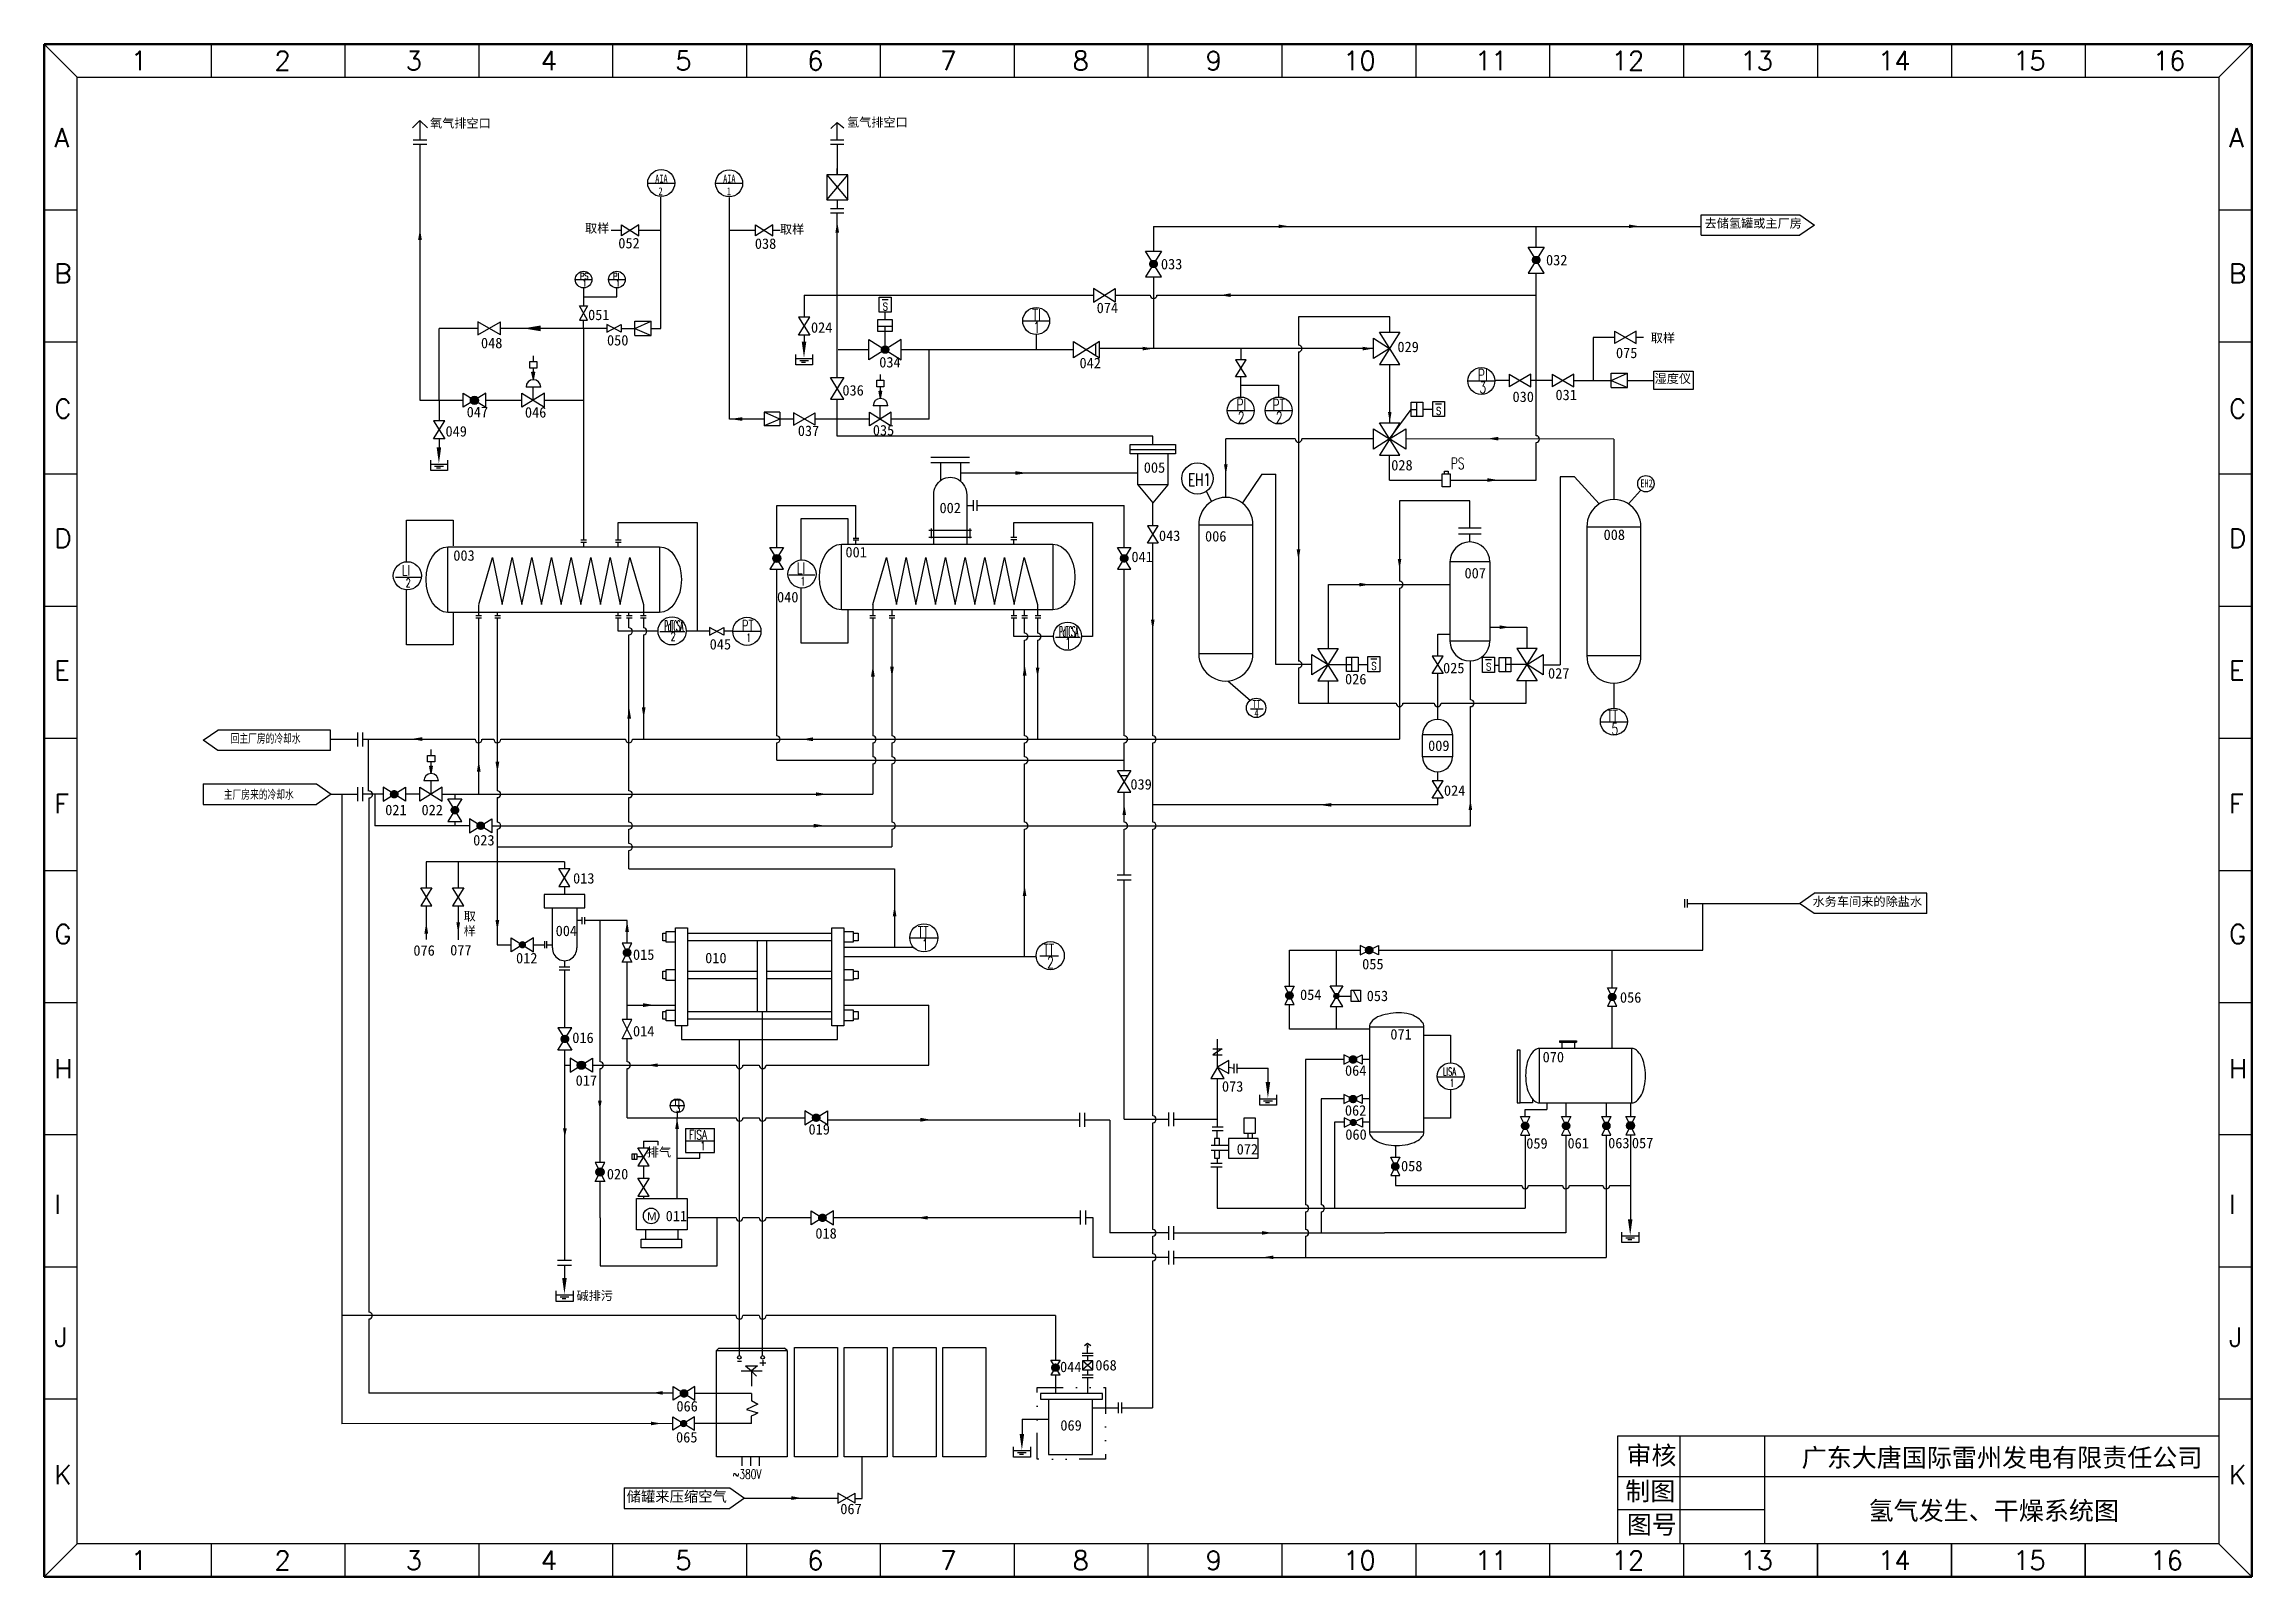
# Model space of a CAD drawing. Extents: x 2681 to 3102, y -1003 to -710.
import ezdxf

# ---------------------------------------------------------------- set-up
doc = ezdxf.new("R2010")
doc.units = 0
doc.header["$LTSCALE"] = 10
doc.header["$MEASUREMENT"] = 0
doc.linetypes.add('ACAD_ISO12W100', pattern=[22, 12, -3, 0.5, -3, 0.5, -3])
doc.linetypes.add('DIVIDE', pattern=[1.25, 0.5, -0.25, 0, -0.25, 0, -0.25])
doc.layers.get('0').update_dxf_attribs({"linetype": 'CONTINUOUS'})
for name, color, linetype in [('1', 7, 'CONTINUOUS'), ('ASHADE', 5, 'DIVIDE'), ('OBJECT', 5, 'CONTINUOUS'), ('SD', 5, 'DIVIDE'), ('TEXT', 4, 'CONTINUOUS'), ('WORD', 5, 'CONTINUOUS')]:
    doc.layers.add(name, color=color, linetype=linetype)
doc.styles.add('HZTXT', font='geditxt.shx', dxfattribs={"width": 0.7, "height": 480, "bigfont": 'hztxt1.shx'})
doc.styles.get("Standard").update_dxf_attribs({"font": 'geditxt.shx', "width": 0.7, "bigfont": 'hztxt1.shx'})
doc.styles.add('样式 1', font='', dxfattribs={"height": 2})
doc.styles.get('样式 1').set_extended_font_data('FangSong_GB2312')

msp = doc.modelspace()

# ---------------------------------------------------------------- texts
at = {"color": 0}
for s, height, p in [('1', 3.62, (2698.05, -715.25)), ('2', 3.62, (2725.39, -715.25)), ('3', 3.62, (2750.43, -715.25)), ('4', 3.62, (2776.17, -715.25)), ('5', 3.62, (2801.82, -715.25)), ('6', 3.62, (2826.96, -715.25)), ('7', 3.62, (2852.3, -715.25)), ('8', 3.62, (2877.54, -715.25)), ('9', 3.62, (2902.89, -715.25)), ('10', 3.616, (2929.13, -715.25)), ('11', 3.616, (2954.27, -715.25)), ('12', 3.616, (2980.31, -715.25)), ('13', 3.616, (3004.85, -715.25)), ('14', 3.616, (3031.09, -715.25)), ('15', 3.616, (3056.83, -715.25)), ('16', 3.616, (3083.47, -715.25)), ('A', 3.62, (2683.45, -729.94)), ('A', 3.62, (3097.99, -729.94)), ('B', 3.62, (2683.45, -755.84)), ('B', 3.62, (3097.99, -755.84)), ('C', 3.62, (2683.45, -781.62)), ('C', 3.62, (3097.99, -781.62)), ('D', 3.62, (2683.45, -806.35)), ('D', 3.62, (3097.99, -806.35)), ('E', 3.62, (2683.45, -831.55)), ('E', 3.62, (3097.99, -831.55)), ('F', 3.62, (2683.45, -856.98)), ('F', 3.62, (3097.99, -856.98)), ('G', 3.62, (2683.45, -881.83)), ('G', 3.62, (3097.99, -881.83)), ('H', 3.62, (2683.45, -907.49)), ('H', 3.62, (3097.99, -907.49)), ('I', 3.62, (2683.45, -933.39)), ('I', 3.62, (3097.99, -933.39)), ('J', 3.62, (2683.45, -958.7)), ('J', 3.62, (3097.99, -958.7)), ('K', 3.62, (2683.45, -984.95)), ('K', 3.62, (3097.99, -984.95)), ('1', 3.62, (2698.05, -1001.27)), ('2', 3.62, (2725.39, -1001.27)), ('3', 3.62, (2750.43, -1001.27)), ('4', 3.62, (2776.17, -1001.27)), ('5', 3.62, (2801.82, -1001.27)), ('6', 3.62, (2826.96, -1001.27)), ('7', 3.62, (2852.3, -1001.27)), ('8', 3.62, (2877.54, -1001.27)), ('9', 3.62, (2902.89, -1001.27)), ('10', 3.616, (2929.13, -1001.27)), ('11', 3.616, (2954.27, -1001.27)), ('12', 3.616, (2980.31, -1001.27)), ('13', 3.616, (3004.85, -1001.27)), ('14', 3.616, (3031.09, -1001.27)), ('15', 3.616, (3056.83, -1001.27)), ('16', 3.616, (3082.99, -1001.27))]:
    msp.add_text(s, height=height, dxfattribs=at).set_placement(p)
at = {"color": 0, "style": '样式 1', "width": 0.7}
for s, p in [('AIA', (2797.98, -736.7)), ('AIA', (2810.93, -736.7)), ('2', (2798.6, -739.1)), ('1', (2811.62, -739.11)), ('EH2', (2985.78, -794.8)), ('TT', (2911.81, -836.88)), ('4', (2912.19, -838.65))]:
    msp.add_text(s, height=1.5, dxfattribs=at).set_placement(p)
at = {"style": '样式 1', "width": 0.7}
for s, p in [('回主厂房的冷却水', (2717.04, -843.54)), ('主厂房来的冷却水', (2715.74, -854.23))]:
    msp.add_text(s, height=1.7, dxfattribs=at).set_placement(p)
at = {"attachment_point": 1, "style": '样式 1'}
for s, width, insert, char_height in [('{\\fFangSong_GB2312|b1|i0|c134|p49;氧气排空口}', 22.311, (2755.04, -724.51), 1.7), ('{\\fFangSong_GB2312|b1|i0|c134|p49;氢气排空口}', 22.311, (2834.53, -724.33), 1.7), ('{\\fFangSong_GB2312|b1|i0|c134|p49;取样}', 22.311, (2784.6, -744.54), 1.7), ('{\\fFangSong_GB2312|b1|i0|c134|p49;取样}', 22.311, (2821.76, -744.73), 1.7), ('{\\fFangSong_GB2312|b1|i0|c134|p49;去储氢罐或主厂房}', 22.311, (2998.01, -743.6), 1.7), ('{\\fFangSong_GB2312|b1|i0|c134|p49;取样}', 22.311, (2987.75, -765.45), 1.7), ('{\\fFangSong_GB2312|b1|i0|c134|p49;湿度仪}', 22.311, (2988.48, -773.23), 1.7), ('{\\fFangSong_GB2312|b1|i0|c134|p49;取样}', 2.0357, (2761.47, -875.74), 1.7), ('{\\fFangSong_GB2312|b0|i0|c134|p49;排气}', 22.311, (2796.37, -920.75), 1.7), ('{\\fFangSong_GB2312|b0|i0|c134|p49;碱排污}', 22.311, (2782.97, -948.12), 1.7), ('{\\fFangSong_GB2312|b0|i0|c134|p49;储罐来压缩空气}', 22.3288, (2792.54, -986.28), 2)]:
    msp.add_mtext_dynamic_manual_height_columns(s, width=width, gutter_width=20, heights=[0], dxfattribs=dict(at, insert=insert, char_height=char_height))
at = {"color": 0, "style": '样式 1'}
for s, insert, char_height, width, attachment_point in [('052', (2790.94, -747.24), 2, 6.161, 1), ('038', (2816.97, -747.33), 2, 6.161, 1), ('033', (2894.38, -751.24), 2, 6.161, 1), ('032', (2967.79, -750.47), 2, 6.161, 1), ('051', (2785.18, -760.92), 2, 6.161, 1), ('074', (2882.13, -759.59), 2, 6.161, 1), ('050', (2788.79, -765.76), 2, 6.161, 1), ('024', (2827.67, -763.33), 2, 6.161, 1), ('048', (2764.76, -766.29), 2, 6.161, 1), ('034', (2840.68, -769.95), 2, 6.161, 1), ('042', (2878.86, -770.1), 2, 6.161, 1), ('029', (2939.46, -767.03), 2, 6.161, 1), ('075', (2981.12, -768.17), 2, 6.161, 1), ('036', (2833.66, -775.31), 2, 6.161, 1), ('030', (2961.4, -776.54), 2, 6.161, 1), ('031', (2969.59, -776.18), 2, 6.161, 1), ('047', (2762.04, -779.45), 2, 6.161, 1), ('046', (2773.14, -779.51), 2, 6.161, 1), ('049', (2758, -783.13), 2, 6.161, 1), ('037', (2825.16, -783.03), 2, 6.161, 1), ('035', (2839.46, -782.92), 2, 6.161, 1), ('005', (2891.11, -790.03), 2, 6.161, 1), ('028', (2938.28, -789.59), 2, 6.161, 1), ('002', (2852.17, -797.74), 2, 6.161, 1), ('043', (2894, -803.04), 2, 6.161, 1), ('006', (2902.79, -803.14), 2, 6.161, 1), ('008', (2978.76, -802.85), 2, 6.161, 1), ('003', (2759.49, -806.81), 2, 6.161, 1), ('001', (2834.24, -806.17), 2, 6.161, 1), ('041', (2888.76, -807.07), 2, 6.161, 1), ('007', (2952.25, -810.18), 2, 6.161, 1), ('040', (2821.2, -814.75), 2, 6.161, 1), ('045', (2808.36, -823.74), 2, 6.161, 1), ('025', (2948.16, -828.27), 2, 6.161, 1), ('026', (2929.48, -830.38), 2, 6.161, 1), ('027', (2968.17, -829.28), 2, 6.161, 1), ('009', (2945.31, -843.09), 2, 6.161, 1), ('039', (2888.56, -850.45), 2, 6.161, 1), ('024', (2948.33, -851.65), 2, 6.161, 1), ('021', (2746.51, -855.34), 2, 6.161, 1), ('022', (2753.43, -855.34), 2, 6.161, 1), ('023', (2763.27, -861.11), 2, 6.161, 1), ('013', (2782.32, -868.38), 2, 6.161, 1), ('水务车间来的除盐水', (3018.6, -872.95), 1.7, 27.7584, 1), ('004', (2779, -878.4), 2, 6.161, 1), ('076', (2751.88, -882.14), 2, 6.161, 1), ('077', (2758.89, -882.08), 2, 6.161, 1), ('012', (2771.45, -883.6), 2, 6.161, 1), ('015', (2793.74, -882.93), 2, 6.161, 1), ('010', (2807.5, -883.57), 2, 6.161, 1), ('055', (2932.74, -884.74), 2, 6.161, 1), ('054', (2920.9, -890.59), 2, 6.161, 1), ('053', (2933.61, -890.8), 2, 6.161, 1), ('056', (2981.88, -891.1), 2, 6.161, 1), ('016', (2782.17, -898.79), 2, 6.161, 1), ('014', (2793.74, -897.53), 2, 6.161, 1), ('071', (2938.11, -898.13), 2, 6.161, 1), ('070', (2967.14, -902.47), 2, 6.161, 1), ('017', (2782.81, -906.94), 2, 6.161, 1), ('073', (2906.01, -908.07), 2, 6.161, 1), ('064', (2929.47, -905.04), 2, 6.161, 1), ('062', (2929.45, -912.64), 2, 6.161, 1), ('019', (2827.2, -916.25), 2, 6.161, 1), ('060', (2929.53, -917.24), 2, 6.161, 1), ('072', (2908.82, -920.05), 2, 6.161, 1), ('059', (2964.02, -918.93), 2, 6.161, 1), ('061', (2971.88, -918.9), 2, 6.161, 1), ('063', (2979.63, -918.87), 2, 6.161, 1), ('057', (2984.16, -918.86), 2, 6.161, 1), ('020', (2788.76, -924.78), 2, 6.161, 1), ('058', (2940.15, -923.25), 2, 6.161, 1), ('{\\fArial|b0|i0|c0|p32;M}', (2796.46, -933.1), 1.5, 6.161, 1), ('011', (2799.98, -932.78), 2, 6.161, 1), ('018', (2828.51, -936.1), 2, 6.161, 1), ('044', (2875.15, -961.56), 2, 6.161, 1), ('068', (2881.88, -961.24), 2, 6.161, 1), ('066', (2802.02, -969.06), 2, 6.161, 1), ('065', (2801.95, -974.98), 2, 6.161, 1), ('069', (2875.21, -972.71), 2, 6.161, 1), ('{\\fFangSong_GB2312|b0|i0|c134|p49;审核}', (2987.9, -979.63), 3.5, 115.1998, 5), ('广东大唐国际雷州发电有限责任公司', (3054.71, -980.08), 3.5, 115.1998, 5), ('{\\fFangSong_GB2312|b0|i0|c134|p49;制图}', (2987.66, -986.46), 3.5, 115.1998, 5), ('067', (2833.26, -988.65), 2, 6.161, 1), ('{\\fSimSun|b0|i0|c134|p2;氢气发生、干燥系统图}', (3053.14, -990.18), 3.5, 115.1998, 5), ('{\\fFangSong_GB2312|b0|i0|c134|p49;图号}', (2987.95, -992.84), 3.5, 115.1998, 5)]:
    msp.add_mtext(s, dxfattribs=dict(at, insert=insert, char_height=char_height, width=width, attachment_point=attachment_point))
at = {"layer": 'TEXT', "color": 0, "style": 'HZTXT', "width": 0.7}
msp.add_text('EH1', height=2.376, dxfattribs=at).set_placement((2899.54, -794.55))
at = {"layer": 'WORD', "color": 0}
for s, height, width, p in [('PS', 1.201, 0.7, (2783.63, -755.14)), ('1', 1.2, 0.7, (2784.14, -756.49)), ('PI', 1.201, 0.7, (2789.96, -755.14)), ('1', 1.2, 0.7, (2790.48, -756.49)), ('s', 2.16, 0.7, (2841.28, -761.06)), ('TI', 2.16, 0.75, (2869.86, -762.98)), ('1', 2.16, 0.75, (2870.04, -765.36)), ('PI', 2.16, 0.7, (2954.79, -774.46)), ('PI', 2.16, 0.7, (2908.76, -780.1)), ('PT', 2.16, 0.7, (2915.63, -780.18)), ('3', 2.16, 0.7, (2955.08, -776.84)), ('2', 2.16, 0.7, (2909.04, -782.59)), ('2', 2.16, 0.7, (2916.27, -782.59)), ('s', 2.16, 0.7, (2946.79, -780.96)), ('PS', 2.16, 0.7, (2949.62, -791.33)), ('LI', 2.016, 0.7, (2749.71, -811.65)), ('LI', 2.16, 0.7, (2824.94, -811.31)), ('1', 1.61, 0.7, (2825.64, -813.51)), ('2', 1.61, 0.7, (2750.41, -813.84)), ('PdTCSA', 2.016, 0.3, (2799.72, -822.26)), ('PT', 2.016, 0.7, (2814.49, -822.16)), ('2', 1.61, 0.7, (2800.92, -824.07)), ('1', 1.61, 0.7, (2815.32, -824.31)), ('PdTCSA', 2.016, 0.3, (2874.99, -823.36)), ('1', 2.16, 0.7, (2876.06, -825.61)), ('s', 2.16, 0.7, (2934.45, -829.63)), ('s', 2.16, 0.7, (2956.28, -829.76)), ('TT', 2.16, 0.7, (2979.41, -839.49)), ('5', 2.16, 0.7, (2980.25, -841.97)), ('TT', 2.16, 0.7, (2848.01, -880.76)), ('1', 2.16, 0.7, (2848.77, -883.11)), ('TT', 2.16, 0.7, (2871.98, -884.09)), ('2', 2.16, 0.7, (2872.7, -886.53)), ('LISA', 1.528, 0.6, (2948.14, -907.02)), ('1', 1.53, 0.6, (2949.47, -909.18)), ('TT', 1.08, 0.7, (2801.55, -912.76)), ('3', 1.08, 0.7, (2801.95, -913.91)), ('FISA', 1.8, 0.7, (2804.4, -919.19)), ('1', 1.61, 0.7, (2806.57, -921.22)), ('~380V', 1.802, 0.7, (2812.73, -983.91))]:
    msp.add_text(s, height=height, dxfattribs=dict(at, width=width)).set_placement(p)

# ---------------------------------------------------------------- blocks, each defined once
blk = doc.blocks.new('A$C7A337745')
for p, q in [((0, 0), (0, 3.94)), ((0, 2.45), (6.38, 2.45)), ((6.38, 0), (0, 0)), ((1.48, 1.69), (4.79, 1.69)), ((2.22, 1.09), (3.67, 1.09)), ((6.38, 3.94), (6.38, 0))]:
    blk.add_line(p, q)
blk = doc.blocks.new('1')
at = {"layer": 'ASHADE', "linetype": 'ByBlock'}
blk.add_hatch(color=7, dxfattribs=at).paths.add_polyline_path([(0.55, 4.43), (-0.65, 4.43), (-0.05, 0.16)])
at = {"layer": 'SD', "color": 7, "ltscale": 15}
blk.add_line((-0.44, 4.09), (0.29, 4.09), dxfattribs=at)
at = {"xscale": 0.7, "yscale": 0.7, "zscale": 0.7}
blk.add_blockref('A$C7A337745', (-2.23, -1.71), dxfattribs=at)

# ---------------------------------------------------------------- hatches: boundary and pattern name
h = msp.add_hatch(color=0)
h.paths.add_polyline_path([(2775.03, -772.88), (2774.76, -772.88), (2774.76, -774.28)])
h.paths.add_polyline_path([(2774.76, -772.88), (2774.48, -772.88), (2774.76, -774.28)])
h = msp.add_hatch(color=0)
h.paths.add_polyline_path([(2841.19, -776.46), (2840.92, -776.46), (2840.92, -777.86)])
h.paths.add_polyline_path([(2840.92, -776.46), (2840.65, -776.46), (2840.92, -777.86)])
h = msp.add_hatch(color=0)
h.paths.add_polyline_path([(2755.55, -848.01), (2755.28, -848.01), (2755.28, -849.41)])
h.paths.add_polyline_path([(2755.28, -848.01), (2755, -848.01), (2755.28, -849.41)])
at = {"layer": 'OBJECT'}
h = msp.add_hatch(color=0, dxfattribs=at)
h.paths.add_polyline_path([(2927.84, -891.83), (2927.58, -891.41, 0.258593), (2927.34, -891.83, 0.258593), (2927.58, -892.25)])
h.paths.add_polyline_path([(2927.58, -891.41), (2927.84, -891.83), (2928.1, -891.41, 0.286796)])
h.paths.add_polyline_path([(2927.84, -891.83), (2928.34, -891.83, 0.258593), (2928.1, -891.41)])
h.paths.add_polyline_path([(2927.58, -892.25, 0.286796), (2928.1, -892.25), (2927.84, -891.83)])
h.paths.add_polyline_path([(2928.34, -891.83), (2927.84, -891.83), (2928.1, -892.25, 0.258593)])
at = {"layer": 'WORD', "linetype": 'ACAD_ISO12W100'}
h = msp.add_hatch(color=0, dxfattribs=at)
h.paths.add_polyline_path([(2893.66, -752.22, 0.284079), (2893.28, -751.6), (2892.97, -752.22), (2893.28, -752.84, 0.284079)])
h.paths.add_polyline_path([(2892.97, -752.22), (2892.66, -751.6, 0.284079), (2892.27, -752.22, 0.284079), (2892.66, -752.84)])
h.paths.add_polyline_path([(2893.28, -751.6, 0.236068), (2892.66, -751.6), (2892.97, -752.22)])
h.paths.add_polyline_path([(2892.97, -752.22), (2892.66, -752.84, 0.236068), (2893.28, -752.84)])
h = msp.add_hatch(color=0, dxfattribs=at)
h.paths.add_polyline_path([(2966.6, -751.46, 0.284079), (2966.22, -750.85), (2965.91, -751.46), (2966.22, -752.08, 0.284079)])
h.paths.add_polyline_path([(2965.91, -751.46), (2965.6, -750.85, 0.284079), (2965.22, -751.46, 0.284079), (2965.6, -752.08)])
h.paths.add_polyline_path([(2966.22, -750.85, 0.236068), (2965.6, -750.85), (2965.91, -751.46)])
h.paths.add_polyline_path([(2965.91, -751.46), (2965.6, -752.08, 0.236068), (2966.22, -752.08)])
h = msp.add_hatch(color=0, dxfattribs=at)
h.paths.add_polyline_path([(2842.5, -768.56, 0.284079), (2842.11, -767.94), (2841.8, -768.56), (2842.11, -769.18, 0.284079)])
h.paths.add_polyline_path([(2841.8, -768.56), (2841.5, -767.94, 0.284079), (2841.11, -768.56, 0.284079), (2841.5, -769.18)])
h.paths.add_polyline_path([(2842.11, -767.94, 0.236068), (2841.5, -767.94), (2841.8, -768.56)])
h.paths.add_polyline_path([(2841.8, -768.56), (2841.5, -769.18, 0.236068), (2842.11, -769.18)])
h = msp.add_hatch(color=0, dxfattribs=at)
h.paths.add_polyline_path([(2764.21, -778.21, 0.284079), (2763.82, -777.59), (2763.52, -778.21), (2763.82, -778.83, 0.284079)])
h.paths.add_polyline_path([(2763.52, -778.21), (2763.21, -777.59, 0.284079), (2762.82, -778.21, 0.284079), (2763.21, -778.83)])
h.paths.add_polyline_path([(2763.82, -777.59, 0.236068), (2763.21, -777.59), (2763.52, -778.21)])
h.paths.add_polyline_path([(2763.52, -778.21), (2763.21, -778.83, 0.236068), (2763.82, -778.83)])
h = msp.add_hatch(color=0, dxfattribs=at)
h.paths.add_polyline_path([(2821.83, -808.37, 0.284079), (2821.45, -807.75), (2821.14, -808.37), (2821.45, -808.99, 0.284079)])
h.paths.add_polyline_path([(2821.14, -808.37), (2820.83, -807.75, 0.284079), (2820.45, -808.37, 0.284079), (2820.83, -808.99)])
h.paths.add_polyline_path([(2821.45, -807.75, 0.236068), (2820.83, -807.75), (2821.14, -808.37)])
h.paths.add_polyline_path([(2821.14, -808.37), (2820.83, -808.99, 0.236068), (2821.45, -808.99)])
h = msp.add_hatch(color=0, dxfattribs=at)
h.paths.add_polyline_path([(2888.07, -808.37, 0.284079), (2887.69, -807.75), (2887.38, -808.37), (2887.69, -808.99, 0.284079)])
h.paths.add_polyline_path([(2887.38, -808.37), (2887.07, -807.75, 0.284079), (2886.69, -808.37, 0.284079), (2887.07, -808.99)])
h.paths.add_polyline_path([(2887.69, -807.75, 0.236068), (2887.07, -807.75), (2887.38, -808.37)])
h.paths.add_polyline_path([(2887.38, -808.37), (2887.07, -808.99, 0.236068), (2887.69, -808.99)])
h = msp.add_hatch(color=0, dxfattribs=at)
h.paths.add_polyline_path([(2748.92, -853.35, 0.284079), (2748.54, -852.73), (2748.23, -853.35), (2748.54, -853.96, 0.284079)])
h.paths.add_polyline_path([(2748.23, -853.35), (2747.92, -852.73, 0.284079), (2747.54, -853.35, 0.284079), (2747.92, -853.96)])
h.paths.add_polyline_path([(2748.54, -852.73, 0.236068), (2747.92, -852.73), (2748.23, -853.35)])
h.paths.add_polyline_path([(2748.23, -853.35), (2747.92, -853.96, 0.236068), (2748.54, -853.96)])
h = msp.add_hatch(color=0, dxfattribs=at)
h.paths.add_polyline_path([(2760.48, -856.38, 0.284079), (2760.1, -855.76), (2759.79, -856.38), (2760.1, -857, 0.284079)])
h.paths.add_polyline_path([(2759.79, -856.38), (2759.48, -855.76, 0.284079), (2759.1, -856.38, 0.284079), (2759.48, -857)])
h.paths.add_polyline_path([(2760.1, -855.76, 0.236068), (2759.48, -855.76), (2759.79, -856.38)])
h.paths.add_polyline_path([(2759.79, -856.38), (2759.48, -857, 0.236068), (2760.1, -857)])
h = msp.add_hatch(color=0, dxfattribs=at)
h.paths.add_polyline_path([(2765.41, -859.35, 0.284079), (2765.02, -858.73), (2764.71, -859.35), (2765.02, -859.96, 0.284079)])
h.paths.add_polyline_path([(2764.71, -859.35), (2764.41, -858.73, 0.284079), (2764.02, -859.35, 0.284079), (2764.41, -859.96)])
h.paths.add_polyline_path([(2765.02, -858.73, 0.236068), (2764.41, -858.73), (2764.71, -859.35)])
h.paths.add_polyline_path([(2764.71, -859.35), (2764.41, -859.96, 0.236068), (2765.02, -859.96)])
h = msp.add_hatch(color=0, dxfattribs=at)
h.paths.add_polyline_path([(2773.35, -882.06, 0.284079), (2772.97, -881.44), (2772.66, -882.06), (2772.97, -882.67, 0.284079)])
h.paths.add_polyline_path([(2772.66, -882.06), (2772.35, -881.44, 0.284079), (2771.96, -882.06, 0.284079), (2772.35, -882.67)])
h.paths.add_polyline_path([(2772.97, -881.44, 0.236068), (2772.35, -881.44), (2772.66, -882.06)])
h.paths.add_polyline_path([(2772.66, -882.06), (2772.35, -882.67, 0.236068), (2772.97, -882.67)])
h = msp.add_hatch(color=0, dxfattribs=at)
h.paths.add_polyline_path([(2793.31, -883.55, 0.284079), (2792.92, -882.93), (2792.62, -883.55), (2792.92, -884.17, 0.284079)])
h.paths.add_polyline_path([(2792.62, -883.55), (2792.31, -882.93, 0.284079), (2791.92, -883.55, 0.284079), (2792.31, -884.17)])
h.paths.add_polyline_path([(2792.92, -882.93, 0.236068), (2792.31, -882.93), (2792.62, -883.55)])
h.paths.add_polyline_path([(2792.62, -883.55), (2792.31, -884.17, 0.236068), (2792.92, -884.17)])
h = msp.add_hatch(color=0, dxfattribs=at)
h.paths.add_polyline_path([(2934.77, -883.09, 0.284079), (2934.39, -882.48), (2934.08, -883.09), (2934.39, -883.71, 0.284079)])
h.paths.add_polyline_path([(2934.08, -883.09), (2933.77, -882.48, 0.284079), (2933.39, -883.09, 0.284079), (2933.77, -883.71)])
h.paths.add_polyline_path([(2934.39, -882.48, 0.236068), (2933.77, -882.48), (2934.08, -883.09)])
h.paths.add_polyline_path([(2934.08, -883.09), (2933.77, -883.71, 0.236068), (2934.39, -883.71)])
h = msp.add_hatch(color=0, dxfattribs=at)
h.paths.add_polyline_path([(2919.56, -891.73, 0.284079), (2919.18, -891.11), (2918.87, -891.73), (2919.18, -892.34, 0.284079)])
h.paths.add_polyline_path([(2918.87, -891.73), (2918.56, -891.11, 0.284079), (2918.18, -891.73, 0.284079), (2918.56, -892.34)])
h.paths.add_polyline_path([(2919.18, -891.11, 0.236068), (2918.56, -891.11), (2918.87, -891.73)])
h.paths.add_polyline_path([(2918.87, -891.73), (2918.56, -892.34, 0.236068), (2919.18, -892.34)])
h = msp.add_hatch(color=0, dxfattribs=at)
h.paths.add_polyline_path([(2981.1, -892.02, 0.284079), (2980.71, -891.41), (2980.41, -892.02), (2980.71, -892.64, 0.284079)])
h.paths.add_polyline_path([(2980.41, -892.02), (2980.1, -891.41, 0.284079), (2979.71, -892.02, 0.284079), (2980.1, -892.64)])
h.paths.add_polyline_path([(2980.71, -891.41, 0.236068), (2980.1, -891.41), (2980.41, -892.02)])
h.paths.add_polyline_path([(2980.41, -892.02), (2980.1, -892.64, 0.236068), (2980.71, -892.64)])
h = msp.add_hatch(color=0, dxfattribs=at)
h.paths.add_polyline_path([(2781.45, -900.02, 0.284079), (2781.07, -899.41), (2780.76, -900.02), (2781.07, -900.64, 0.284079)])
h.paths.add_polyline_path([(2780.76, -900.02), (2780.45, -899.41, 0.284079), (2780.07, -900.02, 0.284079), (2780.45, -900.64)])
h.paths.add_polyline_path([(2781.07, -899.41, 0.236068), (2780.45, -899.41), (2780.76, -900.02)])
h.paths.add_polyline_path([(2780.76, -900.02), (2780.45, -900.64, 0.236068), (2781.07, -900.64)])
h = msp.add_hatch(color=0, dxfattribs=at)
h.paths.add_polyline_path([(2784.59, -905.03, 0.284079), (2784.2, -904.42), (2783.9, -905.03), (2784.2, -905.65, 0.284079)])
h.paths.add_polyline_path([(2783.9, -905.03), (2783.59, -904.42, 0.284079), (2783.2, -905.03, 0.284079), (2783.59, -905.65)])
h.paths.add_polyline_path([(2784.2, -904.42, 0.236068), (2783.59, -904.42), (2783.9, -905.03)])
h.paths.add_polyline_path([(2783.9, -905.03), (2783.59, -905.65, 0.236068), (2784.2, -905.65)])
h = msp.add_hatch(color=0, dxfattribs=at)
h.paths.add_polyline_path([(2931.69, -903.94, 0.284079), (2931.31, -903.32), (2931, -903.94), (2931.31, -904.56, 0.284079)])
h.paths.add_polyline_path([(2931, -903.94), (2930.69, -903.32, 0.284079), (2930.31, -903.94, 0.284079), (2930.69, -904.56)])
h.paths.add_polyline_path([(2931.31, -903.32, 0.236068), (2930.69, -903.32), (2931, -903.94)])
h.paths.add_polyline_path([(2931, -903.94), (2930.69, -904.56, 0.236068), (2931.31, -904.56)])
h = msp.add_hatch(color=0, dxfattribs=at)
h.paths.add_polyline_path([(2931.69, -911.48, 0.284079), (2931.31, -910.87), (2931, -911.48), (2931.31, -912.1, 0.284079)])
h.paths.add_polyline_path([(2931, -911.48), (2930.69, -910.87, 0.284079), (2930.31, -911.48, 0.284079), (2930.69, -912.1)])
h.paths.add_polyline_path([(2931.31, -910.87, 0.236068), (2930.69, -910.87), (2931, -911.48)])
h.paths.add_polyline_path([(2931, -911.48), (2930.69, -912.1, 0.236068), (2931.31, -912.1)])
h = msp.add_hatch(color=0, dxfattribs=at)
h.paths.add_polyline_path([(2829.36, -915.04, 0.284079), (2828.98, -914.43), (2828.67, -915.04), (2828.98, -915.66, 0.284079)])
h.paths.add_polyline_path([(2828.67, -915.04), (2828.36, -914.43, 0.284079), (2827.98, -915.04, 0.284079), (2828.36, -915.66)])
h.paths.add_polyline_path([(2828.98, -914.43, 0.236068), (2828.36, -914.43), (2828.67, -915.04)])
h.paths.add_polyline_path([(2828.67, -915.04), (2828.36, -915.66, 0.236068), (2828.98, -915.66)])
h = msp.add_hatch(color=0, dxfattribs=at)
h.paths.add_polyline_path([(2931.74, -915.95, 0.284079), (2931.36, -915.33), (2931.05, -915.95), (2931.36, -916.57, 0.284079)])
h.paths.add_polyline_path([(2931.05, -915.95), (2930.74, -915.33, 0.284079), (2930.36, -915.95, 0.284079), (2930.74, -916.57)])
h.paths.add_polyline_path([(2931.36, -915.33, 0.236068), (2930.74, -915.33), (2931.05, -915.95)])
h.paths.add_polyline_path([(2931.05, -915.95), (2930.74, -916.57, 0.236068), (2931.36, -916.57)])
h = msp.add_hatch(color=0, dxfattribs=at)
h.paths.add_polyline_path([(2964.5, -916.59, 0.284079), (2964.12, -915.97), (2963.81, -916.59), (2964.12, -917.21, 0.284079)])
h.paths.add_polyline_path([(2963.81, -916.59), (2963.5, -915.97, 0.284079), (2963.12, -916.59, 0.284079), (2963.5, -917.21)])
h.paths.add_polyline_path([(2964.12, -915.97, 0.236068), (2963.5, -915.97), (2963.81, -916.59)])
h.paths.add_polyline_path([(2963.81, -916.59), (2963.5, -917.21, 0.236068), (2964.12, -917.21)])
h = msp.add_hatch(color=0, dxfattribs=at)
h.paths.add_polyline_path([(2972.3, -916.59, 0.284079), (2971.92, -915.97), (2971.61, -916.59), (2971.92, -917.21, 0.284079)])
h.paths.add_polyline_path([(2971.61, -916.59), (2971.3, -915.97, 0.284079), (2970.92, -916.59, 0.284079), (2971.3, -917.21)])
h.paths.add_polyline_path([(2971.92, -915.97, 0.236068), (2971.3, -915.97), (2971.61, -916.59)])
h.paths.add_polyline_path([(2971.61, -916.59), (2971.3, -917.21, 0.236068), (2971.92, -917.21)])
h = msp.add_hatch(color=0, dxfattribs=at)
h.paths.add_polyline_path([(2979.98, -916.59, 0.284079), (2979.6, -915.97), (2979.29, -916.59), (2979.6, -917.21, 0.284079)])
h.paths.add_polyline_path([(2979.29, -916.59), (2978.98, -915.97, 0.284079), (2978.6, -916.59, 0.284079), (2978.98, -917.21)])
h.paths.add_polyline_path([(2979.6, -915.97, 0.236068), (2978.98, -915.97), (2979.29, -916.59)])
h.paths.add_polyline_path([(2979.29, -916.59), (2978.98, -917.21, 0.236068), (2979.6, -917.21)])
h = msp.add_hatch(color=0, dxfattribs=at)
h.paths.add_polyline_path([(2984.59, -916.55, 0.284079), (2984.21, -915.93), (2983.9, -916.55), (2984.21, -917.16, 0.284079)])
h.paths.add_polyline_path([(2983.9, -916.55), (2983.59, -915.93, 0.284079), (2983.21, -916.55, 0.284079), (2983.59, -917.16)])
h.paths.add_polyline_path([(2984.21, -915.93, 0.236068), (2983.59, -915.93), (2983.9, -916.55)])
h.paths.add_polyline_path([(2983.9, -916.55), (2983.59, -917.16, 0.236068), (2984.21, -917.16)])
h = msp.add_hatch(color=0, dxfattribs=at)
h.paths.add_polyline_path([(2788.15, -925.39, 0.284079), (2787.77, -924.78), (2787.46, -925.39), (2787.77, -926.01, 0.284079)])
h.paths.add_polyline_path([(2787.46, -925.39), (2787.15, -924.78, 0.284079), (2786.77, -925.39, 0.284079), (2787.15, -926.01)])
h.paths.add_polyline_path([(2787.77, -924.78, 0.236068), (2787.15, -924.78), (2787.46, -925.39)])
h.paths.add_polyline_path([(2787.46, -925.39), (2787.15, -926.01, 0.236068), (2787.77, -926.01)])
h = msp.add_hatch(color=0, dxfattribs=at)
h.paths.add_polyline_path([(2939.75, -924.33, 0.284079), (2939.37, -923.71), (2939.06, -924.33), (2939.37, -924.95, 0.284079)])
h.paths.add_polyline_path([(2939.06, -924.33), (2938.75, -923.71, 0.284079), (2938.37, -924.33, 0.284079), (2938.75, -924.95)])
h.paths.add_polyline_path([(2939.37, -923.71, 0.236068), (2938.75, -923.71), (2939.06, -924.33)])
h.paths.add_polyline_path([(2939.06, -924.33), (2938.75, -924.95, 0.236068), (2939.37, -924.95)])
h = msp.add_hatch(color=0, dxfattribs=at)
h.paths.add_polyline_path([(2830.54, -934.13, 0.284079), (2830.16, -933.51), (2829.85, -934.13), (2830.16, -934.75, 0.284079)])
h.paths.add_polyline_path([(2829.85, -934.13), (2829.54, -933.51, 0.284079), (2829.16, -934.13, 0.284079), (2829.54, -934.75)])
h.paths.add_polyline_path([(2830.16, -933.51, 0.236068), (2829.54, -933.51), (2829.85, -934.13)])
h.paths.add_polyline_path([(2829.85, -934.13), (2829.54, -934.75, 0.236068), (2830.16, -934.75)])
h = msp.add_hatch(color=0, dxfattribs=at)
h.paths.add_polyline_path([(2874.97, -962.7, 0.284079), (2874.58, -962.08), (2874.28, -962.7), (2874.58, -963.31, 0.284079)])
h.paths.add_polyline_path([(2874.28, -962.7), (2873.97, -962.08, 0.284079), (2873.58, -962.7, 0.284079), (2873.97, -963.31)])
h.paths.add_polyline_path([(2874.58, -962.08, 0.236068), (2873.97, -962.08), (2874.28, -962.7)])
h.paths.add_polyline_path([(2874.28, -962.7), (2873.97, -963.31, 0.236068), (2874.58, -963.31)])
h = msp.add_hatch(color=0, dxfattribs=at)
h.paths.add_polyline_path([(2804.16, -967.62, 0.284079), (2803.77, -967), (2803.47, -967.62), (2803.77, -968.23, 0.284079)])
h.paths.add_polyline_path([(2803.47, -967.62), (2803.16, -967, 0.284079), (2802.77, -967.62, 0.284079), (2803.16, -968.23)])
h.paths.add_polyline_path([(2803.77, -967, 0.236068), (2803.16, -967), (2803.47, -967.62)])
h.paths.add_polyline_path([(2803.47, -967.62), (2803.16, -968.23, 0.236068), (2803.77, -968.23)])
h = msp.add_hatch(color=0, dxfattribs=at)
h.paths.add_polyline_path([(2804.09, -973.37, 0.284079), (2803.7, -972.75), (2803.39, -973.37), (2803.7, -973.99, 0.284079)])
h.paths.add_polyline_path([(2803.39, -973.37), (2803.09, -972.75, 0.284079), (2802.7, -973.37, 0.284079), (2803.09, -973.99)])
h.paths.add_polyline_path([(2803.7, -972.75, 0.236068), (2803.09, -972.75), (2803.39, -973.37)])
h.paths.add_polyline_path([(2803.39, -973.37), (2803.09, -973.99, 0.236068), (2803.7, -973.99)])

# ---------------------------------------------------------------- linework, layer by layer
at = {"color": 0, "lineweight": 50}
for p, q in [((2681.49, -1002.61), (2681.49, -710.29)), ((2681.49, -710.29), (3102.33, -710.29)), ((3102.33, -710.29), (3102.33, -1002.61)), ((3102.33, -1002.61), (2681.49, -1002.61))]:
    msp.add_line(p, q, dxfattribs=at)
at = {"color": 0}
for p, q in [((2687.79, -716.59), (2681.49, -710.29)), ((2713.31, -710.29), (2713.31, -716.59)), ((2738.82, -710.29), (2738.82, -716.59)), ((2764.34, -710.29), (2764.34, -716.59)), ((2789.85, -710.29), (2789.85, -716.59)), ((2815.37, -710.29), (2815.37, -716.59)), ((2840.88, -710.29), (2840.88, -716.59)), ((2866.4, -710.29), (2866.4, -716.59)), ((2891.91, -710.29), (2891.91, -716.59)), ((2917.43, -710.29), (2917.43, -716.59)), ((2942.94, -710.29), (2942.94, -716.59)), ((2968.46, -710.29), (2968.46, -716.59)), ((2993.97, -710.29), (2993.97, -716.59)), ((3019.53, -710.29), (3019.53, -716.59)), ((3045.05, -710.29), (3045.05, -716.59)), ((3070.56, -710.29), (3070.56, -716.59)), ((3096.03, -716.59), (3102.33, -710.29)), ((2796.54, -736.82), (2801.69, -736.82)), ((2809.5, -736.83), (2814.64, -736.83)), ((2687.79, -741.93), (2681.49, -741.93)), ((2997.38, -743.33), (2997.38, -742.85)), ((3102.33, -741.93), (3096.03, -741.93)), ((3102.33, -741.93), (3096.03, -741.93)), ((2687.79, -767.13), (2681.49, -767.13)), ((3102.33, -767.13), (3096.03, -767.13)), ((2774.48, -772.88), (2775.03, -772.88)), ((2776.86, -776.87), (2772.58, -779.55)), ((2772.58, -776.87), (2776.86, -779.55)), ((2772.58, -779.55), (2772.58, -776.87)), ((2776.16, -775.69), (2773.35, -775.69)), ((2840.65, -776.46), (2841.19, -776.46)), ((2687.79, -792.33), (2681.49, -792.33)), ((3102.33, -792.33), (3096.03, -792.33)), ((2951.1, -802.52), (2955.43, -802.52)), ((2951.1, -803.68), (2955.45, -803.68)), ((2687.79, -817.53), (2681.49, -817.53)), ((3102.33, -817.53), (3096.03, -817.53)), ((2980.72, -832.16), (2980.72, -836.92)), ((2911.47, -837.04), (2913.86, -837.04)), ((2687.79, -842.73), (2681.49, -842.73)), ((3102.33, -842.73), (3096.03, -842.73)), ((2755, -848.01), (2755.55, -848.01)), ((2687.79, -867.93), (2681.49, -867.93)), ((3102.33, -867.93), (3096.03, -867.93)), ((2994.17, -873.35), (2994.17, -874.98)), ((2994.71, -873.35), (2994.71, -874.98)), ((3040.36, -876.11), (3040.36, -872.21)), ((2687.79, -893.13), (2681.49, -893.13)), ((3102.33, -893.13), (3096.03, -893.13)), ((2908.88, -905.59), (2914.81, -905.59)), ((2914.81, -910.05), (2914.81, -905.59)), ((2904.12, -916.77), (2906.24, -916.77)), ((2910.23, -918.08), (2910.23, -915.06)), ((2910.23, -915.06), (2912.36, -915.06)), ((2912.36, -915.06), (2912.36, -918.08)), ((2687.79, -918.33), (2681.49, -918.33)), ((2903.97, -920.3), (2907.26, -920.3)), ((2907.26, -921.27), (2903.97, -921.27)), ((2904.12, -917.51), (2906.24, -917.51)), ((2905.55, -918.98), (2904.61, -918.98)), ((2904.61, -918.98), (2904.61, -920.3)), ((2904.61, -921.27), (2904.61, -922.74)), ((2905.08, -918.98), (2905.08, -917.51)), ((2905.55, -920.3), (2905.55, -918.98)), ((2905.55, -922.74), (2905.55, -921.27)), ((2912.89, -919.01), (2907.27, -919.01)), ((2907.27, -919.01), (2907.27, -922.77)), ((2912.36, -918.08), (2910.23, -918.08)), ((2910.94, -918.08), (2910.94, -919.01)), ((2911.78, -918.08), (2911.78, -919.01)), ((2912.89, -922.77), (2912.89, -919.01)), ((3102.33, -918.33), (3096.03, -918.33)), ((2802.15, -922.76), (2806.51, -922.76)), ((2806.51, -922.76), (2806.5, -921.7)), ((2903.91, -923.68), (2906.03, -923.68)), ((2903.91, -924.42), (2906.03, -924.42)), ((2904.61, -922.74), (2905.55, -922.74)), ((2905.08, -922.74), (2905.08, -923.68)), ((2907.27, -922.77), (2912.89, -922.77)), ((2983.87, -927.96), (2983.87, -935.99)), ((2687.79, -943.53), (2681.49, -943.53)), ((3102.33, -943.53), (3096.03, -943.53)), ((2809.63, -959.46), (2810.13, -958.96)), ((2809.63, -979.71), (2809.63, -959.46)), ((2809.63, -959.46), (2823.13, -959.46)), ((2810.13, -958.96), (2822.62, -958.96)), ((2823.13, -959.46), (2822.62, -958.96)), ((2823.13, -959.46), (2823.13, -979.71)), ((2687.79, -968.73), (2681.49, -968.73)), ((3102.33, -968.73), (3096.03, -968.73)), ((2993.34, -996.31), (2993.34, -975.68)), ((3009.5, -996.31), (3009.5, -975.68)), ((2823.13, -979.71), (2809.63, -979.71)), ((2981.47, -983.48), (3096.03, -983.48)), ((2997.88, -983.48), (3095.84, -983.48)), ((2792.08, -985.64), (2792.08, -989.54)), ((2814.98, -987.59), (2832.79, -987.59)), ((2836.1, -988.54), (2832.79, -986.64)), ((2832.79, -988.54), (2836.1, -986.64)), ((2832.79, -986.64), (2832.79, -988.54)), ((2981.47, -989.75), (3009.47, -989.75)), ((2687.79, -996.31), (2681.49, -1002.61)), ((2713.31, -996.31), (2713.31, -1002.61)), ((2713.31, -996.31), (2713.31, -1002.61)), ((2738.82, -996.31), (2738.82, -1002.61)), ((2764.34, -996.31), (2764.34, -1002.61)), ((2789.85, -996.31), (2789.85, -1002.61)), ((2815.37, -996.31), (2815.37, -1002.61)), ((2840.88, -996.31), (2840.88, -1002.61)), ((2866.4, -996.31), (2866.4, -1002.61)), ((2891.91, -996.31), (2891.91, -1002.61)), ((2917.43, -996.31), (2917.43, -1002.61)), ((2942.94, -996.31), (2942.94, -1002.61)), ((2968.46, -996.31), (2968.46, -1002.61)), ((2993.97, -996.31), (2993.97, -1002.61)), ((2993.97, -996.31), (2993.97, -1002.61)), ((3019.49, -996.31), (3019.49, -1002.61)), ((3019.53, -996.31), (3019.53, -1002.61)), ((3045, -996.31), (3045, -1002.61)), ((3045.05, -996.31), (3045.05, -1002.61)), ((3070.52, -996.31), (3070.52, -1002.61)), ((3070.56, -996.31), (3070.56, -1002.61)), ((3096.03, -996.31), (3102.33, -1002.61))]:
    msp.add_line(p, q, dxfattribs=at)
at = {"color": 0, "lineweight": 30}
for p, q in [((2687.79, -716.59), (3096.03, -716.59)), ((2687.79, -996.31), (2687.79, -716.59)), ((3096.03, -716.59), (3096.03, -996.31)), ((2981.47, -975.68), (3096.03, -975.68)), ((2981.47, -996.31), (2981.47, -975.68)), ((3096.03, -996.31), (2687.79, -996.31))]:
    msp.add_line(p, q, dxfattribs=at)
at = {"color": 142}
msp.add_line((2765.66, -778.21), (2772.58, -778.21), dxfattribs=at)
at = {"color": 251}
for p, q in [((2851.06, -805.67), (2851.06, -796.26)), ((2857.35, -796.26), (2857.35, -805.67)), ((2850.13, -802.98), (2858.25, -802.98)), ((2901.6, -802.01), (2901.6, -826.48)), ((2911.9, -802.01), (2901.6, -802.01)), ((2911.9, -826.48), (2911.9, -802.01)), ((2975.58, -802.41), (2975.58, -826.89)), ((2985.87, -802.41), (2975.58, -802.41)), ((2985.87, -826.89), (2985.87, -802.41)), ((2758.47, -818.68), (2758.47, -806.14)), ((2758.47, -806.14), (2798.79, -806.14)), ((2798.79, -806.14), (2798.79, -818.68)), ((2833.46, -805.67), (2873.78, -805.67)), ((2833.46, -818.2), (2833.46, -805.67)), ((2850.13, -804.32), (2858.25, -804.32)), ((2873.78, -805.67), (2873.78, -818.2)), ((2949.46, -809.04), (2949.46, -824.12)), ((2957.07, -809.04), (2949.46, -809.04)), ((2957.07, -809.04), (2957.07, -824.12)), ((2798.79, -818.68), (2758.47, -818.68)), ((2873.78, -818.2), (2833.46, -818.2)), ((2949.46, -824.12), (2957.07, -824.12)), ((2901.6, -826.48), (2911.9, -826.48)), ((2975.58, -826.89), (2985.87, -826.89)), ((2783.02, -875.09), (2783.02, -882.66)), ((2817.43, -881.28), (2817.43, -894.76)), ((2819.16, -881.28), (2819.16, -894.76)), ((2934.14, -897.71), (2934.14, -917.76)), ((2934.14, -897.71), (2944.52, -897.71)), ((2944.52, -917.76), (2944.52, -897.71)), ((2970.36, -900.35), (2973.6, -900.35)), ((2970.36, -900.35), (2970.36, -900.65)), ((2973.6, -900.35), (2973.6, -900.65)), ((2962.89, -902.18), (2962.31, -902.18)), ((2962.31, -902.18), (2962.31, -912.21)), ((2966.55, -912.21), (2966.55, -901.83)), ((2984.15, -901.83), (2966.55, -901.83)), ((2970.36, -900.65), (2973.6, -900.65)), ((2970.77, -900.65), (2970.77, -901.83)), ((2973.19, -900.65), (2973.19, -901.83)), ((2984.15, -912.21), (2984.15, -901.83)), ((2962.31, -912.21), (2962.89, -912.21)), ((2966.55, -912.21), (2984.15, -912.21)), ((2934.14, -917.76), (2944.52, -917.76)), ((2796.13, -936.44), (2796.13, -938.2)), ((2802.31, -936.44), (2802.31, -938.2)), ((2883.22, -967.64), (2871.41, -967.64)), ((2871.41, -967.64), (2871.41, -968.75)), ((2883.22, -968.75), (2883.22, -967.64)), ((2871.41, -968.75), (2883.22, -968.75)), ((2872.97, -968.75), (2872.97, -979.27)), ((2881.33, -979.27), (2881.33, -968.75)), ((2872.97, -979.27), (2881.33, -979.27))]:
    msp.add_line(p, q, dxfattribs=at)
at = {"color": 4}
msp.add_line((2738.26, -853.33), (2738.26, -973.42), dxfattribs=at)
for p, q in [((2780.66, -866.25), (2754.34, -866.25)), ((2754.34, -866.25), (2754.34, -871.2)), ((2760.43, -866.25), (2760.43, -871.2)), ((2754.34, -874.62), (2754.34, -881.03)), ((2760.43, -874.62), (2760.43, -881.13))]:
    msp.add_line(p, q)
at = {"color": 3}
for p, q in [((2997.67, -883.06), (2997.67, -874.16)), ((2997.67, -883.06), (2997.67, -874.16)), ((2963.81, -914.84), (2963.81, -913.47)), ((2963.81, -913.47), (2967.94, -913.47))]:
    msp.add_line(p, q, dxfattribs=at)
at = {"color": 40}
for p, q in [((2802.15, -930.47), (2802.15, -915.04)), ((2787.46, -934.11), (2787.46, -943.28)), ((2809.76, -943.28), (2809.76, -934.11)), ((2787.46, -943.28), (2809.76, -943.28))]:
    msp.add_line(p, q, dxfattribs=at)
at = {"color": 151}
msp.add_line((2983.87, -918.3), (2983.87, -927.96), dxfattribs=at)
at = {"color": 0}
for points in [[(2775.42, -772.06), (2774.07, -772.06), (2774.07, -770.81), (2775.42, -770.81)], [(2824.53, -958.87), (2832.75, -958.87), (2832.75, -979.7), (2824.53, -979.7)], [(2833.99, -958.87), (2842.2, -958.87), (2842.2, -979.7), (2833.99, -979.7)], [(2843.32, -958.87), (2851.53, -958.87), (2851.53, -979.7), (2843.32, -979.7)], [(2852.78, -958.87), (2860.99, -958.87), (2860.99, -979.7), (2852.78, -979.7)]]:
    msp.add_lwpolyline(points, close=True, dxfattribs=at)
at = {"color": 251}
for points in [[(2776.79, -872.48), (2776.79, -875), (2784.59, -875), (2784.59, -872.48)], [(2801.86, -878.84), (2804.14, -878.84), (2804.14, -897.52), (2801.86, -897.52)], [(2831.67, -878.84), (2833.95, -878.84), (2833.95, -897.52), (2831.67, -897.52)], [(2794.41, -936.44), (2794.41, -930.47), (2804.04, -930.47), (2804.04, -936.44)], [(2795.31, -939.87), (2795.31, -938.2), (2803.02, -938.2), (2803.02, -939.87)]]:
    msp.add_lwpolyline(points, close=True, dxfattribs=at)
msp.add_lwpolyline([(2778.4, -882.66), (2778.4, -875.09)], dxfattribs=at)
for points in [[(2944.52, -897.71, 0.171859), (2944.2, -896.8, 0.104702), (2943, -895.83, 0.082605), (2941.78, -895.27, 0.052233), (2939.69, -895.05, 0.052233), (2937.59, -895.27, 0.054834), (2935.66, -895.83, 0.104702), (2934.46, -896.8, 0.171859), (2934.14, -897.71)], [(2966.55, -901.83, 0.171859), (2965.65, -902.15, 0.104702), (2964.68, -903.35, 0.066092), (2964.12, -904.92, 0.052233), (2963.9, -907.02, 0.052233), (2964.12, -909.12, 0.066092), (2964.68, -910.69, 0.104702), (2965.65, -911.89, 0.171859), (2966.55, -912.21)], [(2984.15, -912.21, 0.175263), (2985.03, -911.89, 0.1041), (2985.98, -910.69, 0.064725), (2986.52, -909.12, 0.05088), (2986.74, -907.02, 0.05088), (2986.52, -904.92, 0.064725), (2985.98, -903.35, 0.1041), (2985.03, -902.15, 0.175263), (2984.15, -901.83)], [(2934.14, -917.76, 0.175263), (2934.45, -918.64, 0.1041), (2935.66, -919.59, 0.064725), (2937.23, -920.13, 0.05088), (2939.33, -920.35, 0.05088), (2941.43, -920.13, 0.064725), (2943, -919.59, 0.1041), (2944.2, -918.64, 0.175263), (2944.52, -917.76)]]:
    msp.add_lwpolyline(points, format="xyb", dxfattribs=at)
at = {"color": 0}
for centre in [(2799.12, -736.78), (2812.07, -736.85)]:
    msp.add_circle(centre, 2.57, dxfattribs=at)
at = {"color": 1}
for centre, start, end in [((2892.97, -758.17), 180, 0), ((2920.61, -768.35), 270, 90), ((2920.61, -785.58), 180, 0), ((2965.91, -785.62), 270, 90), ((2920.61, -828.59), 270, 90), ((2939.87, -835.99), 180, 360), ((2947.14, -835.99), 180, 360)]:
    msp.add_arc(centre, 0.649, start, end, dxfattribs=at)
at = {"color": 0}
msp.add_arc((2774.76, -775.69), 1.4, 0, 180, dxfattribs=at)
at = {"color": 251}
for centre, radius, start, end in [((2906.75, -801.89), 5.15, 358.7433, 181.2567), ((2980.72, -802.3), 5.15, 358.7433, 181.2567), ((2953.27, -809.04), 3.8, 0, 180), ((2953.27, -824.12), 3.8, 180, 0), ((2906.75, -826.61), 5.15, 178.6258, 1.3742), ((2980.72, -827.01), 5.15, 178.6258, 1.3742), ((2780.71, -882.78), 2.31, 176.9001, 3.0999)]:
    msp.add_arc(centre, radius, start, end, dxfattribs=at)
at = {"color": 4}
for centre, start, end in [((2939.87, -813.37), 270, 90), ((2795.75, -822.27), 270, 90), ((2870.86, -823.29), 270, 90), ((2953.41, -835.99), 270, 90), ((2764.31, -842.87), 180, 360), ((2767.88, -842.87), 180, 0), ((2792.98, -842.87), 180, 360), ((2839.46, -842.87), 270, 90), ((2839.46, -846.87), 270, 90), ((2814.02, -952.78), 180, 360), ((2818.45, -952.78), 180, 360)]:
    msp.add_arc(centre, 0.649, start, end, dxfattribs=at)
at = {"color": 40}
for centre, start, end in [((2792.98, -822.27), 270, 90), ((2868.38, -823.29), 270, 90), ((2843.11, -842.87), 270, 90), ((2868.38, -842.87), 270, 90), ((2843.11, -846.87), 270, 90), ((2868.38, -846.87), 270, 90), ((2767.88, -853.34), 270, 90), ((2792.98, -853.34), 270, 90), ((2767.88, -859.35), 270, 90), ((2792.98, -859.35), 270, 90), ((2843.11, -859.35), 270, 90), ((2868.38, -859.35), 270, 90), ((2792.98, -863.41), 270, 90), ((2787.46, -905.03), 270, 90), ((2792.62, -905.03), 270, 90), ((2814.06, -905.03), 180, 0), ((2818.45, -905.03), 180, 360), ((2814.06, -915.04), 180, 360), ((2818.45, -915.04), 180, 0), ((2814.04, -934.11), 180, 360), ((2818.45, -934.11), 180, 0)]:
    msp.add_arc(centre, 0.649, start, end, dxfattribs=at)
at = {"color": 3}
for centre in [(2821.13, -842.87), (2887.38, -842.87), (2887.38, -859.35), (2921.93, -932.32), (2924.9, -932.32), (2921.93, -937)]:
    msp.add_arc(centre, 0.649, 270, 90, dxfattribs=at)
at = {"color": 151}
for centre, start, end in [((2892.82, -842.87), 270, 90), ((2892.82, -859.35), 270, 90), ((2892.82, -915.34), 270, 90), ((2963.81, -927.96), 180, 0), ((2971.59, -927.96), 180, 0), ((2979.28, -927.96), 180, 360), ((2892.82, -937), 270, 90), ((2892.82, -941.67), 270, 90)]:
    msp.add_arc(centre, 0.649, start, end, dxfattribs=at)
at = {"color": 251, "extrusion": (0, 0, -1)}
for centre, major_axis, ratio, start_param, end_param in [((2854.21, -796.26), (0, 3.37), 0.933176, 4.712389, 7.853982), ((2758.47, -812.41), (0, 6.27), 0.666667, 3.141593, 6.283185), ((2798.79, -812.41), (0, -6.27), 0.666667, 3.141593, 6.283185), ((2833.46, -811.94), (0, 6.27), 0.666667, 3.141593, 6.283185), ((2873.78, -811.94), (0, -6.27), 0.666667, 3.141593, 6.283185)]:
    msp.add_ellipse(centre, major_axis=major_axis, ratio=ratio, start_param=start_param, end_param=end_param, dxfattribs=at)
at = {"layer": '1', "color": 0}
for p, q in [((2997.38, -742.85), (3016.19, -742.85)), ((3016.19, -742.85), (3018.97, -744.8)), ((3018.97, -744.8), (3016.19, -746.75)), ((2997.38, -746.75), (3016.19, -746.75)), ((2711.82, -843.05), (2714.6, -841.1)), ((2736.08, -841.1), (2714.6, -841.1)), ((2736.08, -845), (2736.08, -841.1)), ((2714.6, -845), (2711.82, -843.05)), ((2736.08, -845), (2714.6, -845)), ((2711.82, -851.38), (2733.43, -851.38)), ((2711.82, -851.38), (2711.82, -855.28)), ((2733.43, -851.38), (2736.2, -853.33)), ((2736.2, -853.33), (2733.43, -855.28)), ((2711.82, -855.28), (2733.43, -855.28)), ((3016.1, -874.16), (3018.88, -872.21)), ((3018.88, -876.11), (3016.1, -874.16)), ((3040.36, -872.21), (3018.88, -872.21)), ((3040.36, -876.11), (3018.88, -876.11)), ((2792.08, -985.64), (2812.21, -985.64)), ((2812.21, -985.64), (2814.98, -987.59)), ((2814.98, -987.59), (2812.21, -989.54)), ((2792.08, -989.54), (2812.21, -989.54))]:
    msp.add_line(p, q, dxfattribs=at)
at = {"layer": 'ASHADE', "color": 0, "linetype": 'ByBlock'}
for p, q in [((2790.64, -758.5), (2790.64, -756.79)), ((2784.3, -758.5), (2790.64, -758.5))]:
    msp.add_line(p, q, dxfattribs=at)
at = {"layer": 'ASHADE', "color": 251}
msp.add_lwpolyline([(2870.76, -966.51), (2883.79, -966.51), (2883.79, -980.13), (2870.76, -980.13)], close=True, dxfattribs=at)
at = {"layer": 'OBJECT', "color": 142}
for p, q in [((2751.71, -726.26), (2753.13, -724.85)), ((2751.71, -726.26), (2753.13, -724.85)), ((2753.13, -724.85), (2754.54, -726.26)), ((2753.13, -724.85), (2754.54, -726.26)), ((2753.14, -724.91), (2753.14, -728.56)), ((2753.14, -724.91), (2753.14, -728.56)), ((2753.14, -729.39), (2753.14, -778.22)), ((2789.57, -745.79), (2791.56, -745.79)), ((2794.86, -745.79), (2799.07, -745.79)), ((2794.86, -745.79), (2799.07, -745.79)), ((2799.07, -764.5), (2799.07, -745.79)), ((2764.19, -764.5), (2756.77, -764.5)), ((2756.78, -778.22), (2756.77, -764.5)), ((2788.77, -764.5), (2768.49, -764.5)), ((2784.3, -764.5), (2784.3, -804.83)), ((2791.5, -764.5), (2794.11, -764.5)), ((2797.2, -764.5), (2799.07, -764.5)), ((2753.14, -778.22), (2756.78, -778.22)), ((2756.78, -778.22), (2761.37, -778.21)), ((2776.86, -778.21), (2784.3, -778.21)), ((2750.57, -801.09), (2759.48, -801.09)), ((2750.57, -809.01), (2750.57, -801.09)), ((2759.48, -801.09), (2759.48, -806)), ((2790.93, -801.55), (2805.95, -801.55)), ((2790.93, -804.83), (2790.93, -801.55)), ((2805.95, -801.55), (2805.95, -822.27)), ((2750.57, -824.86), (2750.57, -814.35)), ((2759.48, -818.68), (2759.48, -824.86)), ((2790.93, -822.27), (2790.93, -819.73)), ((2798.51, -822.27), (2790.93, -822.27)), ((2805.95, -822.27), (2803.86, -822.27)), ((2759.48, -824.86), (2750.57, -824.86))]:
    msp.add_line(p, q, dxfattribs=at)
at = {"layer": 'OBJECT', "color": 1}
for p, q in [((2831.43, -726.36), (2832.67, -725.23)), ((2831.43, -726.36), (2832.67, -725.23)), ((2832.67, -728.56), (2832.67, -725.23)), ((2832.67, -728.56), (2832.67, -725.23)), ((2832.67, -725.23), (2833.92, -726.25)), ((2832.67, -725.23), (2833.92, -726.25)), ((2832.67, -729.39), (2832.67, -735.24)), ((2832.67, -773.87), (2832.67, -742.45)), ((2812.12, -781.79), (2812.12, -745.79)), ((2812.12, -745.79), (2817.1, -745.79)), ((2820.4, -745.79), (2821.81, -745.79)), ((2820.4, -745.79), (2821.54, -745.79)), ((2892.97, -745.04), (2892.97, -749.75)), ((2892.97, -745.04), (2997.38, -745.04)), ((2965.91, -748.99), (2965.91, -745.04)), ((2892.97, -754.69), (2892.97, -768.35)), ((2965.91, -784.97), (2965.91, -753.94)), ((2832.67, -758.17), (2881.55, -758.17)), ((2885.67, -758.17), (2892.32, -758.17)), ((2893.61, -758.17), (2965.91, -758.17)), ((2937.99, -762.27), (2920.61, -762.27)), ((2920.61, -762.27), (2920.61, -767.7)), ((2938, -765.23), (2938, -762.27)), ((2838.72, -768.56), (2832.83, -768.56)), ((2877.69, -768.56), (2844.89, -768.56)), ((2850.18, -781.79), (2850.18, -768.56)), ((2892.97, -768.35), (2882.65, -768.35)), ((2934.87, -768.35), (2892.97, -768.35)), ((2920.61, -769), (2920.61, -827.94)), ((2938, -782.49), (2938, -771.41)), ((2938, -782.49), (2938, -771.41)), ((2832.67, -785.06), (2832.67, -777.99)), ((2818.77, -781.79), (2812.12, -781.79)), ((2824.32, -781.79), (2821.74, -781.79)), ((2832.67, -781.79), (2828.46, -781.79)), ((2838.82, -781.79), (2832.67, -781.79)), ((2850.18, -781.79), (2842.94, -781.79)), ((2919.96, -785.58), (2906.75, -785.58)), ((2906.75, -796.74), (2906.75, -785.59)), ((2934.89, -785.58), (2921.26, -785.58)), ((2980.72, -785.64), (2941.07, -785.58)), ((2965.91, -793.42), (2965.91, -786.26)), ((2980.72, -785.64), (2980.72, -797.15)), ((2937.98, -793.42), (2937.98, -788.67)), ((2856.1, -792.08), (2889.97, -792.08)), ((2913.6, -792.31), (2909.91, -797.75)), ((2913.6, -792.31), (2916.31, -792.31)), ((2916.31, -818.15), (2916.31, -792.31)), ((2937.98, -793.42), (2948.02, -793.42)), ((2949.51, -793.42), (2965.91, -793.42)), ((2970.48, -792.79), (2970.48, -828.65)), ((2973.2, -792.79), (2970.48, -792.79)), ((2977.92, -797.98), (2973.2, -792.79)), ((2825.8, -800.76), (2834.71, -800.76)), ((2825.8, -808.68), (2825.8, -800.76)), ((2834.71, -800.76), (2834.71, -805.67)), ((2866.31, -801.55), (2881.34, -801.55)), ((2866.31, -804.33), (2866.31, -801.55)), ((2881.34, -801.55), (2881.34, -823.29)), ((2825.8, -821.58), (2825.8, -814.02)), ((2926.31, -813.37), (2949.46, -813.37)), ((2926.34, -825.54), (2926.34, -813.37)), ((2834.71, -818.2), (2834.71, -824.53)), ((2866.31, -823.29), (2866.31, -819.7)), ((2916.31, -828.6), (2916.31, -818.15)), ((2920.61, -818.27), (2920.61, -827.46)), ((2825.8, -824.53), (2825.8, -821.58)), ((2834.71, -824.53), (2825.8, -824.53)), ((2873.97, -823.29), (2866.31, -823.29)), ((2881.34, -823.29), (2879.27, -823.29)), ((2881.34, -822.14), (2881.34, -823.29)), ((2957.07, -821.49), (2964.15, -821.49)), ((2964.15, -821.49), (2964.15, -825.55)), ((2923.16, -828.59), (2916.31, -828.59)), ((2967.26, -828.65), (2970.48, -828.65)), ((2920.61, -829.24), (2920.61, -835.99)), ((2926.34, -835.99), (2926.34, -831.72)), ((2964.02, -835.99), (2964.02, -831.73)), ((2920.61, -835.99), (2939.22, -835.99)), ((2940.52, -835.99), (2946.49, -835.99)), ((2947.79, -835.99), (2964.02, -835.99))]:
    msp.add_line(p, q, dxfattribs=at)
at = {"layer": 'OBJECT', "color": 0}
for p, q in [((2751.86, -728.56), (2754.43, -728.56)), ((2751.86, -729.39), (2754.43, -729.39)), ((2831.38, -728.56), (2833.96, -728.56)), ((2831.38, -729.39), (2833.96, -729.39)), ((2830.7, -735.24), (2834.7, -740.01)), ((2830.7, -740.01), (2834.7, -735.24)), ((2832.67, -735.24), (2832.67, -733.99)), ((2799.07, -745.79), (2799.07, -739.45)), ((2812.12, -745.79), (2812.12, -739.52)), ((2832.67, -740.01), (2832.67, -741.61)), ((2794.86, -744.76), (2791.56, -746.82)), ((2791.56, -744.76), (2794.86, -746.82)), ((2791.56, -744.76), (2794.86, -746.82)), ((2794.86, -744.76), (2791.56, -746.82)), ((2791.56, -746.82), (2791.56, -744.76)), ((2791.56, -746.82), (2791.56, -744.76)), ((2794.86, -746.82), (2794.86, -744.76)), ((2794.86, -746.82), (2794.86, -744.76)), ((2820.4, -744.76), (2817.1, -746.82)), ((2817.1, -744.76), (2820.4, -746.82)), ((2817.1, -744.76), (2820.4, -746.82)), ((2820.4, -744.76), (2817.1, -746.82)), ((2817.1, -746.82), (2817.1, -744.76)), ((2817.1, -746.82), (2817.1, -744.76)), ((2820.4, -746.82), (2820.4, -744.76)), ((2820.4, -746.82), (2820.4, -744.76)), ((2831.38, -741.61), (2833.96, -741.61)), ((2831.38, -742.45), (2833.96, -742.45)), ((2997.38, -746.75), (2997.38, -743.33)), ((2967.45, -748.99), (2964.36, -753.94)), ((2967.45, -753.94), (2964.36, -748.99)), ((2964.36, -748.99), (2967.45, -748.99)), ((2894.51, -754.69), (2891.42, -749.75)), ((2894.51, -749.75), (2891.42, -754.69)), ((2891.42, -749.75), (2894.51, -749.75)), ((2784.3, -756.8), (2784.3, -760.22)), ((2881.55, -756.92), (2881.55, -759.5)), ((2881.55, -759.5), (2885.67, -756.92)), ((2885.67, -759.5), (2881.55, -756.92)), ((2885.67, -756.92), (2885.67, -759.5)), ((2891.42, -754.69), (2894.51, -754.69)), ((2964.36, -753.94), (2967.45, -753.94)), ((2783.57, -760.22), (2785.04, -760.22)), ((2785.04, -760.22), (2783.57, -762.96)), ((2785.04, -762.96), (2783.57, -760.22)), ((2826.38, -758.17), (2832.67, -758.17)), ((2826.38, -758.17), (2826.38, -762.35)), ((2841.8, -762.83), (2841.8, -761.43)), ((2768.49, -765.73), (2764.19, -763.26)), ((2764.19, -765.73), (2768.49, -763.26)), ((2764.19, -763.26), (2764.19, -765.73)), ((2768.49, -765.73), (2768.49, -763.26)), ((2783.57, -762.96), (2785.04, -762.96)), ((2784.3, -764.5), (2784.3, -762.96)), ((2788.77, -763.76), (2788.77, -765.23)), ((2788.77, -765.23), (2791.5, -763.76)), ((2791.5, -765.23), (2788.77, -763.76)), ((2791.5, -763.76), (2791.5, -765.23)), ((2794.11, -764.5), (2797.2, -763.14)), ((2794.11, -763.14), (2797.2, -763.14)), ((2794.11, -765.85), (2794.11, -763.14)), ((2794.11, -764.5), (2797.2, -765.85)), ((2794.11, -765.85), (2797.2, -765.85)), ((2797.2, -765.85), (2797.2, -763.14)), ((2825.31, -765.77), (2827.45, -762.35)), ((2825.31, -762.35), (2827.45, -765.77)), ((2827.45, -762.35), (2825.31, -762.35)), ((2827.45, -765.77), (2825.31, -765.77)), ((2826.38, -765.77), (2826.38, -767.77)), ((2840.41, -764.08), (2843.14, -764.08)), ((2841.8, -768.56), (2841.8, -764.08)), ((2870.6, -765.65), (2870.6, -768.56)), ((2939.89, -771.41), (2936.03, -765.23)), ((2939.89, -765.23), (2936.03, -771.41)), ((2936.03, -765.23), (2939.89, -765.23)), ((2980.83, -765.01), (2980.83, -767.39)), ((2980.83, -765.01), (2984.97, -767.39)), ((2984.97, -765.01), (2980.83, -767.39)), ((2984.97, -767.39), (2984.97, -765.01)), ((2774.76, -770.81), (2774.76, -769.71)), ((2838.72, -770.49), (2838.72, -766.63)), ((2844.89, -766.63), (2838.72, -770.49)), ((2838.72, -766.63), (2844.89, -770.49)), ((2844.89, -770.49), (2844.89, -766.63)), ((2877.69, -767.01), (2882.64, -770.1)), ((2882.64, -767.01), (2877.69, -770.1)), ((2877.69, -770.1), (2877.69, -767.01)), ((2881.97, -769.69), (2881.97, -767.43)), ((2882.64, -770.09), (2882.64, -767.01)), ((2909.6, -768.35), (2909.6, -770.47)), ((2934.87, -770.25), (2934.87, -766.39)), ((2934.87, -766.39), (2937.96, -768.32)), ((2937.96, -768.32), (2934.87, -770.25)), ((2980.83, -766.24), (2976.78, -766.24)), ((2976.78, -766.24), (2976.78, -774.43)), ((2984.97, -766.2), (2986.4, -766.2)), ((2774.76, -774.28), (2774.48, -772.88)), ((2774.76, -774.28), (2774.76, -772.11)), ((2774.76, -774.28), (2775.03, -772.88)), ((2831.39, -773.87), (2833.96, -773.87)), ((2833.96, -773.87), (2831.39, -777.99)), ((2833.96, -777.99), (2831.39, -773.87)), ((2840.92, -774.39), (2840.92, -773.28)), ((2908.57, -770.47), (2910.63, -773.77)), ((2908.57, -773.77), (2910.63, -770.47)), ((2910.63, -770.47), (2908.57, -770.47)), ((2910.63, -773.77), (2908.57, -773.77)), ((2909.57, -773.77), (2909.57, -777.59)), ((2936.03, -771.41), (2939.89, -771.41)), ((2960.76, -773.24), (2960.76, -775.62)), ((2964.9, -773.24), (2960.76, -775.62)), ((2960.76, -773.24), (2964.9, -775.62)), ((2964.9, -775.62), (2964.9, -773.24)), ((2968.95, -773.24), (2968.95, -775.62)), ((2968.95, -773.24), (2973.09, -775.62)), ((2973.09, -773.24), (2968.95, -775.62)), ((2973.09, -775.62), (2973.09, -773.24)), ((2980.23, -774.43), (2983.32, -773.07)), ((2980.23, -775.79), (2980.23, -773.07)), ((2980.23, -773.07), (2983.32, -773.07)), ((2983.32, -775.79), (2983.32, -773.07)), ((2756.78, -778.22), (2756.78, -782.13)), ((2765.66, -776.87), (2761.37, -779.55)), ((2761.37, -776.87), (2765.66, -779.55)), ((2761.37, -779.55), (2761.37, -776.87)), ((2765.66, -779.55), (2765.66, -776.87)), ((2774.72, -778.21), (2774.72, -775.69)), ((2776.86, -779.55), (2776.86, -776.87)), ((2831.39, -777.99), (2833.96, -777.99)), ((2840.92, -777.86), (2840.65, -776.46)), ((2840.92, -777.86), (2840.92, -775.68)), ((2840.92, -777.86), (2841.19, -776.46)), ((2916.8, -775.3), (2916.8, -777.59)), ((2960.76, -774.47), (2958.14, -774.47)), ((2968.95, -774.47), (2964.9, -774.47)), ((2973.09, -774.43), (2980.23, -774.43)), ((2980.23, -774.43), (2983.32, -775.79)), ((2980.23, -775.79), (2983.32, -775.79)), ((2983.32, -774.43), (2988.34, -774.43)), ((2755.71, -782.13), (2757.85, -785.56)), ((2755.71, -785.56), (2757.85, -782.13)), ((2757.85, -782.13), (2755.71, -782.13)), ((2818.77, -780.48), (2818.77, -783.09)), ((2821.74, -780.48), (2818.77, -780.48)), ((2821.74, -781.79), (2818.77, -780.48)), ((2821.74, -781.79), (2818.77, -783.09)), ((2821.74, -780.48), (2821.74, -783.09)), ((2828.46, -782.97), (2824.32, -780.6)), ((2824.32, -782.97), (2828.46, -780.6)), ((2824.32, -780.6), (2824.32, -782.97)), ((2828.46, -782.97), (2828.46, -780.6)), ((2838.82, -783.07), (2838.82, -780.5)), ((2842.94, -780.5), (2838.82, -783.07)), ((2838.82, -780.5), (2842.94, -783.07)), ((2842.32, -779.26), (2839.51, -779.26)), ((2840.88, -781.79), (2840.88, -779.26)), ((2842.94, -783.07), (2842.94, -780.5)), ((2936.05, -782.49), (2939.91, -782.49)), ((2939.91, -788.67), (2936.05, -782.49)), ((2939.91, -782.49), (2936.05, -788.67)), ((2937.98, -785.58), (2942.09, -779.96)), ((2942.09, -779.96), (2943.05, -779.96)), ((2943.08, -778.56), (2943.08, -781.29)), ((2944.33, -779.93), (2946.18, -779.93)), ((2757.85, -785.56), (2755.71, -785.56)), ((2756.78, -785.56), (2756.78, -787.55)), ((2821.74, -783.09), (2818.77, -783.09)), ((2934.89, -787.51), (2934.89, -783.65)), ((2934.89, -783.65), (2937.98, -785.58)), ((2937.98, -785.58), (2934.89, -787.51)), ((2937.98, -785.58), (2941.07, -783.65)), ((2941.07, -787.51), (2937.98, -785.58)), ((2941.07, -783.65), (2941.07, -787.51)), ((2888.49, -787.57), (2897.14, -787.57)), ((2936.05, -788.67), (2939.91, -788.67)), ((2889.97, -794.36), (2892.82, -797.76)), ((2895.67, -794.36), (2892.82, -797.76)), ((2948.42, -791.76), (2949.14, -791.76)), ((2948.42, -792.23), (2948.42, -791.76)), ((2949.14, -791.76), (2949.14, -792.23)), ((2858.6, -797.28), (2858.6, -799.3)), ((2859.26, -797.28), (2859.26, -799.3)), ((2904.03, -797.52), (2903.07, -795.55)), ((2983.54, -797.98), (2985.82, -795.4)), ((2891.79, -805.47), (2893.85, -802.17)), ((2891.79, -802.17), (2893.85, -805.47)), ((2893.85, -802.17), (2891.79, -802.17)), ((2783.81, -804.83), (2784.89, -804.83)), ((2783.81, -805.27), (2784.89, -805.27)), ((2790.42, -804.83), (2791.51, -804.83)), ((2790.42, -805.27), (2791.51, -805.27)), ((2819.85, -806.31), (2822.43, -806.31)), ((2822.43, -806.31), (2819.85, -810.43)), ((2822.43, -810.43), (2819.85, -806.31)), ((2835.74, -804.51), (2836.82, -804.51)), ((2835.74, -804.83), (2836.82, -804.83)), ((2865.79, -804.33), (2866.88, -804.33)), ((2865.79, -804.77), (2866.88, -804.77)), ((2886.1, -806.31), (2888.67, -806.31)), ((2888.67, -806.31), (2886.1, -810.43)), ((2888.67, -810.43), (2886.1, -806.31)), ((2893.85, -805.47), (2891.79, -805.47)), ((2819.85, -810.43), (2822.43, -810.43)), ((2886.1, -810.43), (2888.67, -810.43)), ((2763.79, -819.25), (2764.87, -819.25)), ((2763.79, -819.73), (2764.87, -819.73)), ((2767.38, -819.25), (2768.46, -819.25)), ((2767.38, -819.73), (2768.46, -819.73)), ((2790.42, -819.25), (2791.51, -819.25)), ((2790.42, -819.73), (2791.51, -819.73)), ((2792.49, -819.25), (2793.58, -819.25)), ((2792.49, -819.73), (2793.58, -819.73)), ((2795.2, -819.25), (2796.28, -819.25)), ((2795.2, -819.73), (2796.28, -819.73)), ((2838.87, -819.25), (2839.96, -819.25)), ((2838.87, -819.7), (2839.96, -819.7)), ((2842.57, -819.25), (2843.65, -819.25)), ((2842.57, -819.7), (2843.65, -819.7)), ((2865.82, -819.25), (2866.91, -819.25)), ((2865.82, -819.7), (2866.91, -819.7)), ((2867.87, -819.25), (2868.95, -819.25)), ((2867.87, -819.7), (2868.95, -819.7)), ((2870.39, -819.25), (2871.47, -819.25)), ((2870.39, -819.7), (2871.47, -819.7)), ((2808.32, -822.27), (2805.95, -822.27)), ((2808.32, -821.54), (2808.32, -823.01)), ((2808.32, -823.01), (2811.05, -821.54)), ((2811.05, -823.01), (2808.32, -821.54)), ((2811.05, -821.54), (2811.05, -823.01)), ((2812.66, -822.27), (2811.05, -822.27)), ((2923.16, -826.7), (2926.25, -828.63)), ((2923.16, -830.56), (2923.16, -826.7)), ((2926.25, -828.63), (2923.16, -830.56)), ((2924.32, -825.54), (2928.18, -825.54)), ((2928.18, -831.72), (2924.32, -825.54)), ((2928.18, -825.54), (2924.32, -831.72)), ((2926.25, -828.63), (2930.73, -828.63)), ((2930.73, -827.23), (2930.73, -829.97)), ((2931.98, -828.6), (2933.84, -828.6)), ((2948.17, -827.03), (2946.11, -827.03)), ((2946.11, -830.32), (2948.17, -827.03)), ((2946.11, -827.03), (2948.17, -830.32)), ((2957.94, -828.73), (2958.87, -828.73)), ((2960.12, -830.02), (2960.12, -827.29)), ((2964.17, -828.63), (2960.12, -828.63)), ((2966.1, -825.54), (2962.24, -825.54)), ((2962.24, -831.71), (2966.1, -825.54)), ((2962.24, -825.54), (2966.1, -831.71)), ((2964.17, -828.63), (2967.26, -826.7)), ((2967.26, -830.56), (2964.17, -828.63)), ((2967.26, -826.7), (2967.26, -830.56)), ((2907.12, -831.7), (2911.43, -835.45)), ((2924.32, -831.72), (2928.18, -831.72)), ((2948.17, -830.32), (2946.11, -830.32)), ((2966.1, -831.71), (2962.24, -831.71)), ((2741.2, -841.55), (2741.2, -844.22)), ((2742.2, -841.55), (2742.2, -844.22)), ((2755.28, -845.94), (2755.28, -844.83)), ((2755.28, -849.41), (2755, -848.01)), ((2755.28, -849.41), (2755.28, -847.23)), ((2755.28, -849.41), (2755.55, -848.01)), ((2888.67, -852.95), (2886.1, -848.83)), ((2888.67, -848.83), (2886.1, -852.95)), ((2886.1, -848.83), (2888.67, -848.83)), ((2886.7, -849.79), (2888.07, -849.79)), ((2741.2, -851.99), (2741.2, -854.66)), ((2742.2, -851.99), (2742.2, -854.66)), ((2746.09, -852.01), (2746.09, -854.68)), ((2750.37, -854.68), (2746.09, -852.01)), ((2746.09, -854.68), (2750.37, -852.01)), ((2750.37, -852.01), (2750.37, -854.68)), ((2753.1, -854.67), (2753.1, -852)), ((2753.1, -852), (2757.38, -854.67)), ((2757.38, -852), (2753.1, -854.67)), ((2756.68, -850.81), (2753.87, -850.81)), ((2755.24, -853.34), (2755.24, -850.81)), ((2757.38, -854.67), (2757.38, -852)), ((2758.45, -854.24), (2761.12, -854.24)), ((2761.12, -854.24), (2758.45, -858.52)), ((2761.12, -858.52), (2758.45, -854.24)), ((2886.1, -852.95), (2888.67, -852.95)), ((2948.17, -850.79), (2946.11, -850.79)), ((2946.11, -850.79), (2948.17, -854.08)), ((2946.11, -854.08), (2948.17, -850.79)), ((2948.17, -854.08), (2946.11, -854.08)), ((2762.57, -860.69), (2766.86, -858.01)), ((2766.86, -860.69), (2762.57, -858.01)), ((2762.57, -858.01), (2762.57, -860.69)), ((2766.86, -858.01), (2766.86, -860.69)), ((2758.45, -858.52), (2761.12, -858.52)), ((2780.66, -866.25), (2780.66, -867.44)), ((2779.59, -867.52), (2781.73, -867.52)), ((2781.73, -867.52), (2779.59, -870.94)), ((2781.73, -870.94), (2779.59, -867.52)), ((2779.59, -870.94), (2781.73, -870.94)), ((2780.66, -870.94), (2780.66, -872.48)), ((2886.04, -868.73), (2888.72, -868.73)), ((2886.04, -869.7), (2888.72, -869.7)), ((2753.27, -871.2), (2755.41, -871.2)), ((2755.41, -871.2), (2753.27, -874.62)), ((2755.41, -874.62), (2753.27, -871.2)), ((2753.27, -874.62), (2755.41, -874.62)), ((2759.36, -871.2), (2761.5, -871.2)), ((2761.5, -871.2), (2759.36, -874.62)), ((2761.5, -874.62), (2759.36, -871.2)), ((2759.36, -874.62), (2761.5, -874.62)), ((2784.02, -876.79), (2784.02, -878.1)), ((2784.5, -876.79), (2784.5, -878.1)), ((2774.8, -880.72), (2770.51, -883.39)), ((2770.51, -880.72), (2774.8, -883.39)), ((2770.51, -883.39), (2770.51, -880.72)), ((2774.8, -883.39), (2774.8, -880.72)), ((2776.86, -881.4), (2776.86, -882.71)), ((2777.27, -881.4), (2777.27, -882.71)), ((2793.53, -881.73), (2791.7, -881.73)), ((2791.7, -885.37), (2793.53, -881.73)), ((2791.7, -881.73), (2793.53, -885.37)), ((2843.61, -882.54), (2847.22, -882.54)), ((2935.83, -883.97), (2932.33, -882.22)), ((2932.33, -883.97), (2935.83, -882.22)), ((2932.33, -882.22), (2932.33, -883.97)), ((2935.83, -882.22), (2935.83, -883.97)), ((2779.69, -886.24), (2781.73, -886.25)), ((2779.69, -886.81), (2781.73, -886.82)), ((2793.53, -885.37), (2791.7, -885.37)), ((2868.38, -884.27), (2870.6, -884.27)), ((2919.75, -893.48), (2917.99, -889.97)), ((2919.75, -889.97), (2917.99, -893.48)), ((2917.99, -889.97), (2919.75, -889.97)), ((2926.61, -889.86), (2929.08, -889.86)), ((2929.08, -893.81), (2926.61, -889.86)), ((2929.08, -889.86), (2926.61, -893.81)), ((2927.84, -891.83), (2930.63, -891.83)), ((2931.02, -890.72), (2932.08, -892.89)), ((2981.28, -890.27), (2979.53, -893.78)), ((2981.28, -893.78), (2979.53, -890.27)), ((2979.53, -890.27), (2981.28, -890.27)), ((2793.53, -896.32), (2791.7, -896.32)), ((2791.7, -896.32), (2793.53, -899.97)), ((2791.7, -899.97), (2793.53, -896.32)), ((2818.45, -917.22), (2818.45, -894.79)), ((2917.99, -893.48), (2919.75, -893.48)), ((2926.61, -893.81), (2929.08, -893.81)), ((2979.53, -893.78), (2981.28, -893.78)), ((2782.1, -897.88), (2779.42, -897.88)), ((2779.42, -902.17), (2782.1, -897.88)), ((2779.42, -897.88), (2782.1, -902.17)), ((2793.53, -899.97), (2791.7, -899.97)), ((2814.06, -916.6), (2814.06, -900.29)), ((2905.17, -901.89), (2905.17, -900.08)), ((2782.1, -902.17), (2779.42, -902.17)), ((2781.75, -903.7), (2781.75, -906.37)), ((2781.75, -906.37), (2786.04, -903.7)), ((2786.04, -906.37), (2781.75, -903.7)), ((2786.04, -903.7), (2786.04, -906.37)), ((2904.3, -901.92), (2906.06, -901.92)), ((2906.06, -901.92), (2904.3, -903.02)), ((2904.3, -903.02), (2906.06, -903.02)), ((2905.17, -905.37), (2905.17, -901.89)), ((2908.26, -904.75), (2908.26, -906.52)), ((2908.88, -904.75), (2908.88, -906.52)), ((2929.25, -903.07), (2929.25, -904.82)), ((2932.75, -904.82), (2929.25, -903.07)), ((2929.25, -904.82), (2932.75, -903.07)), ((2932.75, -903.07), (2932.75, -904.82)), ((2907.34, -905.37), (2908.26, -905.59)), ((2929.25, -912.36), (2932.75, -910.61)), ((2932.75, -912.36), (2929.25, -910.61)), ((2929.25, -910.61), (2929.25, -912.36)), ((2932.75, -910.61), (2932.75, -912.36)), ((2802.15, -914.09), (2802.15, -915.04)), ((2803.74, -917.12), (2809.26, -917.12)), ((2803.74, -917.12), (2803.74, -921.7)), ((2809.26, -921.7), (2809.26, -917.12)), ((2814.04, -950.09), (2814.05, -915.72)), ((2818.45, -950.32), (2818.45, -916.25)), ((2826.53, -916.38), (2830.81, -913.7)), ((2830.81, -916.38), (2826.53, -913.7)), ((2826.53, -913.7), (2826.53, -916.38)), ((2830.81, -913.7), (2830.81, -916.38)), ((2878.83, -914.08), (2878.83, -916.76)), ((2879.83, -914.08), (2879.83, -916.76)), ((2895.89, -916.64), (2895.89, -914.07)), ((2896.85, -916.64), (2896.85, -914.07)), ((2929.3, -915.07), (2929.3, -916.82)), ((2932.8, -916.82), (2929.3, -915.07)), ((2929.3, -916.82), (2932.8, -915.07)), ((2932.8, -915.07), (2932.8, -916.82)), ((2964.68, -918.34), (2962.93, -914.84)), ((2964.68, -914.84), (2962.93, -918.34)), ((2962.93, -914.84), (2964.68, -914.84)), ((2970.74, -914.84), (2972.49, -914.84)), ((2972.49, -918.34), (2970.74, -914.84)), ((2972.49, -914.84), (2970.74, -918.34)), ((2980.17, -914.84), (2978.42, -918.34)), ((2980.17, -918.34), (2978.42, -914.84)), ((2978.42, -914.84), (2980.17, -914.84)), ((2984.77, -918.3), (2983.02, -914.79)), ((2984.77, -914.79), (2983.02, -918.3)), ((2983.02, -914.79), (2984.77, -914.79)), ((2794.69, -920.78), (2796.83, -920.78)), ((2796.83, -924.2), (2794.69, -920.78)), ((2796.83, -920.78), (2794.69, -924.2)), ((2795.76, -919.51), (2795.76, -920.78)), ((2962.93, -918.34), (2964.68, -918.34)), ((2970.74, -918.34), (2972.49, -918.34)), ((2978.42, -918.34), (2980.17, -918.34)), ((2983.02, -918.3), (2984.77, -918.3)), ((2788.37, -923.57), (2786.55, -923.57)), ((2786.55, -923.57), (2788.37, -927.22)), ((2786.55, -927.22), (2788.37, -923.57)), ((2793.98, -921.93), (2793.98, -923.02)), ((2795.76, -922.49), (2794.48, -922.48)), ((2794.69, -924.2), (2796.83, -924.2)), ((2795.76, -924.2), (2795.76, -926.6)), ((2803.74, -921.7), (2809.26, -921.7)), ((2938.18, -922.58), (2939.94, -922.58)), ((2939.94, -922.58), (2938.18, -926.08)), ((2939.94, -926.08), (2938.18, -922.58)), ((2788.37, -927.22), (2786.55, -927.22)), ((2796.83, -926.6), (2794.69, -930.02)), ((2796.83, -930.02), (2794.69, -926.6)), ((2794.69, -926.6), (2796.83, -926.6)), ((2794.69, -930.02), (2796.83, -930.02)), ((2795.76, -930.02), (2795.76, -930.47)), ((2938.18, -926.08), (2939.94, -926.08)), ((2827.71, -935.47), (2827.71, -932.79)), ((2827.71, -932.79), (2831.99, -935.47)), ((2831.99, -932.79), (2827.71, -935.47)), ((2831.99, -935.47), (2831.99, -932.79)), ((2878.99, -932.75), (2878.99, -935.43)), ((2879.99, -932.75), (2879.99, -935.43)), ((2895.89, -938.3), (2895.89, -935.73)), ((2896.85, -938.3), (2896.85, -935.73)), ((2779.34, -942.21), (2782.02, -942.21)), ((2895.89, -943.03), (2895.89, -940.42)), ((2896.85, -943.03), (2896.85, -940.42)), ((2779.34, -943.18), (2782.02, -943.18)), ((2780.71, -943.18), (2780.71, -946.22)), ((2780.71, -943.18), (2780.71, -946.22)), ((2814.02, -960.42), (2814.03, -949.94)), ((2818.45, -960.42), (2818.45, -949.94)), ((2879.81, -958.47), (2880.41, -958.01)), ((2880.41, -958.38), (2880.36, -958.85)), ((2880.41, -958.01), (2881.04, -958.47)), ((2880.41, -958.38), (2880.46, -958.85)), ((2880.41, -959.93), (2880.41, -958.38)), ((2813.66, -961.46), (2814.44, -961.46)), ((2814.38, -963.33), (2818.34, -963.33)), ((2815.16, -962.37), (2817.47, -962.37)), ((2815.16, -962.37), (2816.32, -963.34)), ((2816.3, -963.33), (2817.3, -964.33)), ((2817.47, -962.37), (2816.32, -963.34)), ((2816.32, -963.34), (2816.32, -966.21)), ((2817.94, -961.78), (2819.04, -961.78)), ((2818.47, -961.25), (2818.47, -962.35)), ((2873.38, -961.3), (2875.17, -961.3)), ((2875.17, -964.1), (2873.38, -961.3)), ((2875.17, -961.3), (2873.38, -964.1)), ((2879.37, -959.93), (2881.45, -959.93)), ((2879.37, -960.42), (2881.45, -960.42)), ((2881.41, -961.38), (2879.41, -963.11)), ((2881.41, -963.11), (2879.41, -961.38)), ((2880.41, -960.42), (2880.41, -961.38)), ((2880.41, -963.11), (2880.41, -964.08)), ((2801.41, -968.9), (2801.41, -966.33)), ((2805.52, -966.33), (2801.41, -968.9)), ((2801.41, -966.33), (2805.52, -968.9)), ((2805.52, -968.9), (2805.52, -966.33)), ((2873.38, -964.1), (2875.17, -964.1)), ((2879.37, -964.08), (2881.45, -964.08)), ((2801.34, -974.66), (2801.34, -972.08)), ((2805.45, -972.08), (2801.34, -974.66)), ((2801.34, -972.08), (2805.45, -974.66)), ((2805.45, -974.66), (2805.45, -972.08)), ((2886.21, -969.33), (2886.21, -971.41)), ((2886.87, -969.33), (2886.87, -971.41)), ((2867.91, -972.55), (2872.97, -972.55)), ((2867.91, -972.55), (2867.91, -975.48)), ((2814.53, -981.41), (2814.53, -979.74)), ((2816.21, -981.41), (2816.21, -979.74)), ((2817.88, -981.41), (2817.88, -979.74)), ((2837.44, -987.64), (2837.44, -979.7)), ((2836.1, -988.54), (2836.1, -986.64)), ((2836.1, -987.64), (2837.44, -987.64))]:
    msp.add_line(p, q, dxfattribs=at)
at = {"layer": 'OBJECT', "color": 251}
for p, q in [((2850.53, -789.08), (2857.91, -789.08)), ((2850.53, -790.11), (2857.91, -790.11)), ((2852.33, -790.11), (2852.33, -793.56)), ((2856.15, -790.11), (2856.15, -793.62)), ((2857.35, -798.29), (2858.6, -798.29)), ((2850.59, -802.65), (2850.59, -804.54)), ((2857.93, -802.65), (2857.93, -804.54)), ((2953.29, -805.24), (2953.29, -803.68)), ((2784.3, -805.27), (2784.3, -806.14)), ((2790.93, -806.14), (2790.93, -805.27)), ((2836.24, -805.67), (2836.24, -804.83)), ((2866.31, -805.67), (2866.31, -804.77)), ((2764.34, -817.16), (2766.96, -808.19)), ((2766.96, -808.19), (2768.83, -817.16)), ((2768.83, -817.16), (2770.7, -808.19)), ((2770.7, -808.19), (2772.57, -817.16)), ((2772.57, -817.16), (2774.44, -808.19)), ((2774.44, -808.19), (2776.32, -817.16)), ((2776.32, -817.16), (2778.19, -808.19)), ((2778.19, -808.19), (2780.06, -817.16)), ((2780.06, -817.16), (2781.93, -808.19)), ((2781.93, -808.19), (2783.8, -817.16)), ((2783.8, -817.16), (2785.68, -808.19)), ((2785.68, -808.19), (2787.55, -817.16)), ((2787.55, -817.16), (2789.42, -808.19)), ((2789.42, -808.19), (2791.29, -817.16)), ((2791.29, -817.16), (2793.16, -808.19)), ((2793.16, -808.19), (2795.75, -817.16)), ((2839.46, -817.16), (2842.07, -808.19)), ((2842.07, -808.19), (2843.95, -817.16)), ((2843.95, -817.16), (2845.82, -808.19)), ((2845.82, -808.19), (2847.69, -817.16)), ((2847.69, -817.16), (2849.56, -808.19)), ((2849.56, -808.19), (2851.43, -817.16)), ((2851.43, -817.16), (2853.31, -808.19)), ((2853.31, -808.19), (2855.18, -817.16)), ((2855.18, -817.16), (2857.05, -808.19)), ((2857.05, -808.19), (2858.92, -817.16)), ((2858.92, -817.16), (2860.79, -808.19)), ((2860.79, -808.19), (2862.67, -817.16)), ((2862.67, -817.16), (2864.54, -808.19)), ((2864.54, -808.19), (2866.41, -817.16)), ((2866.41, -817.16), (2868.28, -808.19)), ((2868.28, -808.19), (2870.86, -817.16)), ((2764.31, -817.26), (2764.31, -819.25)), ((2767.88, -818.68), (2767.88, -819.25)), ((2790.93, -819.25), (2790.93, -818.68)), ((2792.98, -819.25), (2792.98, -818.68)), ((2795.75, -817.18), (2795.75, -819.25)), ((2839.46, -817.16), (2839.46, -819.25)), ((2843.11, -818.2), (2843.11, -819.25)), ((2866.31, -819.25), (2866.31, -818.2)), ((2868.38, -819.25), (2868.38, -818.2)), ((2870.86, -817.16), (2870.86, -819.25)), ((2944.26, -841.93), (2949.96, -841.93)), ((2944.26, -846.22), (2944.26, -842)), ((2949.96, -841.93), (2949.96, -846.22)), ((2949.96, -846.22), (2944.26, -846.22)), ((2784.02, -877.45), (2783.02, -877.45)), ((2833.95, -879.52), (2835.71, -879.52)), ((2835.71, -879.52), (2835.71, -881.57)), ((2835.71, -881.57), (2833.95, -881.57)), ((2780.71, -885.09), (2780.71, -886.25)), ((2833.95, -886.78), (2835.71, -886.78)), ((2835.71, -886.78), (2835.71, -888.82)), ((2835.71, -888.82), (2833.95, -888.82)), ((2833.95, -894.49), (2835.71, -894.49)), ((2835.71, -894.49), (2835.71, -896.54)), ((2803, -897.52), (2803, -900.11)), ((2803, -900.11), (2832.71, -900.11)), ((2832.71, -900.11), (2832.71, -897.52)), ((2835.71, -896.54), (2833.95, -896.54)), ((2962.89, -912.21), (2962.89, -902.18)), ((2965.24, -912.21), (2962.89, -912.21)), ((2965.24, -911.5), (2965.24, -912.21)), ((2879.37, -964.56), (2881.45, -964.56)), ((2880.41, -964.56), (2880.41, -967.64)), ((2881.33, -970.37), (2886.21, -970.37))]:
    msp.add_line(p, q, dxfattribs=at)
at = {"layer": 'OBJECT', "color": 3}
for p, q in [((2821.13, -798.29), (2836.24, -798.29)), ((2821.13, -806.31), (2821.13, -798.29)), ((2836.24, -804.51), (2836.24, -798.29)), ((2859.26, -798.29), (2887.38, -798.29)), ((2887.38, -806.31), (2887.38, -798.29)), ((2821.13, -842.22), (2821.13, -810.43)), ((2887.38, -842.22), (2887.38, -810.43)), ((2887.38, -848.83), (2887.38, -843.52)), ((2821.13, -846.87), (2849.15, -846.87)), ((2849.15, -846.87), (2887.38, -846.87)), ((2887.38, -858.7), (2887.38, -852.95)), ((2887.38, -868.73), (2887.38, -860)), ((2887.38, -887.44), (2887.38, -869.7)), ((2994.71, -874.16), (3016.1, -874.16)), ((2918.87, -889.97), (2918.87, -883.06)), ((2918.87, -883.06), (2932.33, -883.06)), ((2927.84, -889.86), (2927.84, -883.06)), ((2935.83, -883.06), (2949.03, -883.06)), ((2935.83, -883.06), (2952.09, -883.06)), ((2952.09, -883.06), (2997.67, -883.06)), ((2957.93, -883.06), (2995.92, -883.06)), ((2980.41, -890.27), (2980.41, -883.06)), ((2887.38, -915.34), (2887.38, -887.44)), ((2918.87, -898.14), (2918.87, -893.48)), ((2927.84, -898.14), (2927.84, -893.81)), ((2980.41, -901.84), (2980.41, -893.78)), ((2934.14, -898.14), (2918.87, -898.14)), ((2944.52, -899.29), (2949.58, -899.29)), ((2949.58, -899.29), (2949.58, -904.57)), ((2921.93, -903.92), (2921.93, -931.67)), ((2929.25, -903.92), (2921.93, -903.92)), ((2934.14, -903.92), (2932.75, -903.92)), ((2905.17, -916.77), (2905.17, -907.55)), ((2924.9, -911.47), (2924.9, -931.67)), ((2929.25, -911.47), (2924.9, -911.47)), ((2934.14, -911.47), (2932.75, -911.47)), ((2949.58, -909.72), (2949.58, -915.1)), ((2967.94, -912.21), (2967.94, -913.49)), ((2887.38, -915.34), (2895.89, -915.34)), ((2896.85, -915.34), (2905.17, -915.34)), ((2927.49, -915.92), (2927.49, -932.32)), ((2929.3, -915.92), (2927.49, -915.92)), ((2934.14, -915.92), (2932.8, -915.92)), ((2949.58, -915.1), (2944.52, -915.1)), ((2963.81, -918.34), (2963.81, -929.24)), ((2905.08, -924.42), (2905.08, -932.32)), ((2963.81, -928.73), (2963.81, -932.32)), ((2905.08, -932.32), (2963.81, -932.32)), ((2921.93, -932.97), (2921.93, -936.35)), ((2924.9, -932.97), (2924.9, -937)), ((2921.93, -937.65), (2921.93, -941.67))]:
    msp.add_line(p, q, dxfattribs=at)
at = {"layer": 'OBJECT', "color": 151}
for p, q in [((2892.82, -802.17), (2892.82, -797.76)), ((2892.82, -842.22), (2892.82, -805.47)), ((2947.14, -822.84), (2949.46, -822.84)), ((2947.14, -827.03), (2947.14, -822.84)), ((2947.14, -839.03), (2947.14, -830.32)), ((2892.82, -855.37), (2892.82, -843.52)), ((2947.14, -850.79), (2947.14, -849.07)), ((2947.14, -855.37), (2947.14, -854.08)), ((2947.14, -855.37), (2892.82, -855.37)), ((2892.82, -858.7), (2892.82, -855.37)), ((2892.82, -914.7), (2892.82, -860)), ((2983.87, -912.21), (2983.87, -914.79)), ((2892.82, -936.35), (2892.82, -915.99)), ((2939.07, -920.34), (2939.07, -922.58)), ((2939.07, -926.08), (2939.07, -927.96)), ((2939.07, -927.96), (2963.16, -927.96)), ((2964.46, -927.96), (2970.94, -927.96)), ((2972.24, -927.96), (2978.63, -927.96)), ((2979.93, -927.96), (2983.85, -927.96)), ((2892.82, -941.02), (2892.82, -937.65)), ((2892.82, -970.37), (2892.82, -942.32)), ((2886.87, -970.37), (2892.75, -970.37))]:
    msp.add_line(p, q, dxfattribs=at)
at = {"layer": 'OBJECT', "color": 4}
for p, q in [((2953.29, -797.42), (2939.87, -797.42)), ((2939.87, -797.42), (2939.87, -812.72)), ((2953.29, -802.52), (2953.29, -797.42)), ((2939.87, -814.02), (2939.87, -842.87)), ((2764.31, -819.73), (2764.31, -853.34)), ((2795.75, -819.73), (2795.75, -821.62)), ((2839.46, -819.7), (2839.46, -842.22)), ((2870.86, -819.7), (2870.86, -822.64)), ((2795.75, -822.92), (2795.75, -842.87)), ((2870.86, -823.94), (2870.86, -842.87)), ((2953.41, -835.34), (2953.41, -827.92)), ((2953.41, -859.35), (2953.41, -836.64)), ((2742.2, -842.87), (2763.66, -842.87)), ((2743.35, -852.74), (2743.35, -842.87)), ((2764.96, -842.87), (2767.23, -842.87)), ((2768.53, -842.87), (2792.33, -842.87)), ((2793.63, -842.87), (2939.87, -842.87)), ((2839.46, -843.52), (2839.46, -846.22)), ((2839.46, -847.52), (2839.46, -853.34)), ((2736.19, -853.33), (2741.2, -853.33)), ((2746.09, -853.34), (2742.2, -853.34)), ((2743.4, -854.03), (2743.4, -952.13)), ((2744.5, -853.34), (2744.5, -859.35)), ((2753.1, -853.34), (2750.37, -853.34)), ((2757.38, -853.34), (2824.37, -853.34)), ((2759.78, -853.34), (2759.78, -854.24)), ((2824.37, -853.34), (2839.46, -853.34)), ((2762.57, -859.35), (2744.5, -859.35)), ((2759.78, -858.52), (2759.78, -859.35)), ((2766.86, -859.35), (2953.41, -859.35)), ((2813.38, -952.78), (2738.26, -952.78)), ((2743.4, -953.43), (2743.4, -967.55)), ((2817.8, -952.78), (2814.67, -952.78)), ((2874.29, -952.78), (2819.1, -952.78)), ((2874.29, -952.78), (2874.28, -961.3)), ((2801.41, -967.55), (2743.4, -967.55)), ((2816.31, -967.62), (2809.63, -967.62)), ((2816.31, -967.62), (2816.31, -969.02)), ((2816.31, -967.62), (2816.31, -968.99)), ((2874.28, -964.1), (2874.28, -967.64)), ((2817.55, -969.68), (2815.4, -970.66)), ((2815.4, -970.66), (2817.55, -971.35)), ((2817, -971.65), (2816.3, -971.98)), ((2816.31, -968.99), (2817.55, -969.68)), ((2816.31, -972.83), (2816.31, -971.97)), ((2817.55, -971.35), (2817, -971.65)), ((2801.34, -973.37), (2738.26, -973.41)), ((2816.31, -973.37), (2805.45, -973.37)), ((2816.31, -973.37), (2816.31, -972.83))]:
    msp.add_line(p, q, dxfattribs=at)
at = {"layer": 'OBJECT', "color": 40}
for p, q in [((2767.88, -819.73), (2767.88, -852.69)), ((2792.98, -821.62), (2792.98, -819.73)), ((2843.11, -819.7), (2843.11, -842.22)), ((2868.38, -822.64), (2868.38, -819.7)), ((2792.98, -852.69), (2792.98, -822.92)), ((2868.38, -842.22), (2868.38, -823.94)), ((2843.11, -843.52), (2843.11, -846.22)), ((2868.38, -846.22), (2868.38, -843.52)), ((2843.11, -847.52), (2843.11, -858.7)), ((2868.38, -858.7), (2868.38, -847.52)), ((2767.88, -853.98), (2767.88, -858.7)), ((2792.98, -858.7), (2792.98, -853.98)), ((2767.88, -860), (2767.88, -875.22)), ((2792.98, -862.76), (2792.98, -860)), ((2843.11, -860), (2843.11, -863.41)), ((2868.38, -884.27), (2868.38, -860)), ((2767.88, -863.41), (2824.8, -863.41)), ((2792.98, -867.58), (2792.98, -864.06)), ((2824.8, -863.41), (2843.11, -863.41)), ((2792.98, -867.58), (2843.61, -867.58)), ((2843.61, -867.58), (2843.61, -882.54)), ((2767.88, -875.22), (2767.88, -882.06)), ((2792.62, -877.45), (2784.5, -877.45)), ((2787.46, -904.38), (2787.46, -877.45)), ((2792.62, -881.73), (2792.62, -877.45)), ((2833.95, -882.54), (2843.61, -882.54)), ((2780.71, -886.81), (2780.71, -897.88)), ((2792.62, -893.57), (2792.62, -885.37)), ((2833.95, -884.27), (2868.38, -884.27)), ((2792.62, -896.32), (2792.62, -893.57)), ((2792.62, -893.57), (2801.86, -893.57)), ((2833.95, -893.57), (2838.26, -893.57)), ((2836.11, -893.57), (2850.12, -893.57)), ((2850.12, -905.03), (2850.12, -893.57)), ((2792.62, -904.38), (2792.62, -899.97)), ((2780.71, -902.17), (2780.71, -912.73)), ((2780.71, -905.03), (2781.75, -905.03)), ((2786.04, -905.03), (2813.41, -905.03)), ((2787.46, -923.57), (2787.46, -905.68)), ((2792.62, -915.04), (2792.62, -905.68)), ((2814.71, -905.03), (2817.8, -905.03)), ((2819.1, -905.03), (2832.08, -905.03)), ((2832.08, -905.03), (2850.12, -905.03)), ((2780.71, -912.73), (2780.71, -942.21)), ((2971.59, -912.21), (2971.59, -914.84)), ((2979.28, -912.21), (2979.28, -914.84)), ((2792.62, -915.04), (2796.97, -915.04)), ((2796.97, -915.04), (2813.41, -915.04)), ((2814.73, -915.04), (2817.8, -915.04)), ((2819.1, -915.04), (2826.53, -915.04)), ((2830.81, -915.44), (2859.74, -915.44)), ((2859.74, -915.44), (2878.83, -915.44)), ((2884.61, -915.48), (2879.83, -915.48)), ((2884.61, -915.48), (2884.61, -937)), ((2971.59, -918.34), (2971.59, -929.41)), ((2979.28, -918.34), (2979.28, -929.15)), ((2787.46, -934.11), (2787.46, -927.22)), ((2971.59, -928.6), (2971.59, -937)), ((2979.28, -928.6), (2979.28, -941.67)), ((2813.4, -934.11), (2804.04, -934.11)), ((2817.8, -934.11), (2814.69, -934.11)), ((2827.71, -934.11), (2819.1, -934.11)), ((2860.07, -934.11), (2831.99, -934.11)), ((2878.99, -934.11), (2860.07, -934.11)), ((2881.44, -934.11), (2879.99, -934.11)), ((2881.44, -941.67), (2881.44, -934.11)), ((2895.89, -937), (2884.61, -937)), ((2896.85, -937), (2936.98, -937)), ((2971.59, -937), (2936.98, -937)), ((2895.89, -941.67), (2881.44, -941.67)), ((2896.85, -941.67), (2937.24, -941.67)), ((2937.24, -941.67), (2979.28, -941.67))]:
    msp.add_line(p, q, dxfattribs=at)
at = {"layer": 'OBJECT', "color": 0}
for points in [[(2830.7, -735.24), (2830.7, -740.01), (2834.7, -740.01), (2834.7, -735.24)], [(2840.67, -758.53), (2842.94, -758.53), (2842.94, -761.43), (2840.67, -761.43)], [(2840.41, -765.07), (2840.41, -762.83), (2843.14, -762.83), (2843.14, -765.07)], [(2841.58, -775.64), (2840.23, -775.64), (2840.23, -774.39), (2841.58, -774.39)], [(2946.18, -778.43), (2948.46, -778.43), (2948.46, -781.32), (2946.18, -781.32)], [(2942.09, -778.56), (2944.33, -778.56), (2944.33, -781.29), (2942.09, -781.29)], [(2888.49, -786.63), (2897.14, -786.63), (2897.14, -788.42), (2888.49, -788.42)], [(2948.02, -792.23), (2949.51, -792.23), (2949.51, -794.71), (2948.02, -794.71)], [(2929.74, -827.23), (2931.98, -827.23), (2931.98, -829.97), (2929.74, -829.97)], [(2933.84, -827.1), (2936.11, -827.1), (2936.11, -830), (2933.84, -830)], [(2955.67, -827.23), (2957.94, -827.23), (2957.94, -830.13), (2955.67, -830.13)], [(2961.11, -830.02), (2958.87, -830.02), (2958.87, -827.29), (2961.11, -827.29)], [(2755.94, -847.19), (2754.59, -847.19), (2754.59, -845.94), (2755.94, -845.94)], [(2930.63, -890.71), (2932.43, -890.71), (2932.43, -892.9), (2930.63, -892.9)], [(2905.17, -905.37), (2907.34, -906.63), (2907.34, -904.12)], [(2905.17, -905.37), (2903.91, -907.55), (2906.42, -907.55)], [(2793.59, -921.93), (2794.48, -921.93), (2794.48, -923.02), (2793.59, -923.02)], [(2879.41, -961.38), (2879.41, -963.11), (2881.41, -963.11), (2881.41, -961.38)]]:
    msp.add_lwpolyline(points, close=True, dxfattribs=at)
msp.add_lwpolyline([(2895.67, -788.42), (2895.67, -794.36), (2889.97, -794.36), (2889.97, -788.42)], dxfattribs=at)
at = {"layer": 'OBJECT', "color": 251}
for points in [[(2801.86, -881.59), (2800.05, -881.59), (2800.05, -879.55), (2801.86, -879.55)], [(2777.27, -882.06), (2778.4, -882.06)], [(2800.05, -881.28), (2799.44, -881.28), (2799.44, -879.82), (2800.05, -879.82)], [(2804.14, -879.82), (2831.67, -879.82)], [(2831.67, -881.28), (2804.14, -881.28)], [(2835.71, -879.82), (2836.64, -879.82), (2836.64, -881.28), (2835.71, -881.28)], [(2800.05, -888.53), (2799.44, -888.53), (2799.44, -887.08), (2800.05, -887.08)], [(2801.86, -888.85), (2800.05, -888.85), (2800.05, -886.8), (2801.86, -886.8)], [(2804.14, -887.08), (2817.43, -887.08)], [(2819.16, -887.08), (2831.67, -887.08)], [(2835.71, -887.08), (2836.64, -887.08), (2836.64, -888.53), (2835.71, -888.53)], [(2817.43, -888.53), (2804.14, -888.53)], [(2831.67, -888.53), (2819.16, -888.53)], [(2800.05, -896.24), (2799.44, -896.24), (2799.44, -894.79), (2800.05, -894.79)], [(2801.86, -896.56), (2800.05, -896.56), (2800.05, -894.51), (2801.86, -894.51)], [(2804.14, -894.79), (2831.67, -894.79)], [(2831.67, -896.24), (2804.14, -896.24)], [(2835.71, -894.79), (2836.64, -894.79), (2836.64, -896.24), (2835.71, -896.24)]]:
    msp.add_lwpolyline(points, dxfattribs=at)
at = {"layer": 'OBJECT', "color": 40}
for points in [[(2767.88, -882.06), (2770.51, -882.06)], [(2774.8, -882.06), (2776.86, -882.06)]]:
    msp.add_lwpolyline(points, dxfattribs=at)
at = {"layer": 'OBJECT', "color": 4}
msp.add_lwpolyline([(2809.63, -967.62), (2805.52, -967.62)], dxfattribs=at)
at = {"layer": 'OBJECT', "color": 0}
for centre, radius in [((2892.97, -752.22), 0.691), ((2965.91, -751.46), 0.691), ((2784.33, -755.2), 1.59), ((2790.67, -755.2), 1.59), ((2870.6, -763.08), 2.57), ((2841.8, -768.56), 0.691), ((2955.46, -774.52), 2.57), ((2763.52, -778.21), 0.783), ((2763.52, -778.21), 0.691), ((2909.6, -780.16), 2.57), ((2916.83, -780.16), 2.57), ((2901.34, -793.12), 2.99), ((2986.82, -794.13), 1.56), ((2821.14, -808.37), 0.753), ((2821.14, -808.37), 0.691), ((2887.38, -808.37), 0.691), ((2750.73, -811.68), 2.68), ((2825.96, -811.35), 2.68), ((2801.19, -822.2), 2.68), ((2815.46, -822.27), 2.68), ((2876.57, -823.22), 2.68), ((2912.53, -836.88), 1.85), ((2980.72, -839.49), 2.57), ((2748.23, -853.35), 0.691), ((2764.71, -859.35), 0.691), ((2849.19, -880.73), 2.68), ((2792.62, -883.55), 0.691), ((2873.28, -884.13), 2.68), ((2934.08, -883.09), 0.691), ((2918.87, -891.73), 0.691), ((2927.84, -891.83), 0.497), ((2980.41, -892.02), 0.691), ((2780.76, -900.02), 0.691), ((2783.9, -905.03), 0.783), ((2931, -903.94), 0.691), ((2949.59, -907.15), 2.57), ((2802.16, -912.75), 1.34), ((2931, -911.48), 0.691), ((2828.67, -915.04), 0.691), ((2963.81, -916.59), 0.691), ((2971.61, -916.59), 0.691), ((2979.29, -916.59), 0.691), ((2983.9, -916.55), 0.753), ((2983.9, -916.55), 0.691), ((2787.46, -925.39), 0.783), ((2787.46, -925.39), 0.691), ((2939.06, -924.33), 0.691), ((2797.2, -933.77), 1.48), ((2829.85, -934.13), 0.691), ((2814.02, -960.75), 0.335), ((2818.45, -960.75), 0.335), ((2874.28, -962.7), 0.691), ((2803.47, -967.62), 0.691)]:
    msp.add_circle(centre, radius, dxfattribs=at)
for centre in [(2840.92, -779.26), (2755.27, -850.81)]:
    msp.add_arc(centre, 1.4, 0, 180, dxfattribs=at)
at = {"layer": 'OBJECT', "color": 251}
for centre, start, end in [((2947.11, -841.93), 0, 180), ((2947.11, -846.22), 180, 0)]:
    msp.add_arc(centre, 2.85, start, end, dxfattribs=at)
at = {"layer": 'OBJECT', "color": 4}
for centre, end in [((2743.45, -853.38), 90.0001), ((2743.4, -952.78), 90)]:
    msp.add_arc(centre, 0.649, 270, end, dxfattribs=at)
at = {"layer": 'OBJECT', "color": 1, "linetype": 'ByBlock'}
for points in [[(2832.32, -746.27), (2833.03, -746.27), (2832.67, -744.13)], [(2916.81, -744.7), (2916.81, -745.38), (2918.87, -745.04)], [(2983.58, -744.7), (2983.58, -745.38), (2985.64, -745.04)], [(2907.67, -758.51), (2907.67, -757.82), (2905.61, -758.17)], [(2890.91, -768.7), (2890.91, -768.01), (2892.97, -768.35)], [(2932.81, -768.01), (2932.81, -768.7), (2934.87, -768.35)], [(2814.6, -782.13), (2814.6, -781.44), (2812.12, -781.79)], [(2938.34, -780.43), (2937.66, -780.43), (2938, -782.49)], [(2958.67, -785.88), (2958.67, -785.19), (2956.61, -785.53)], [(2907.09, -790.41), (2906.4, -790.41), (2906.75, -792.47)], [(2866.62, -792.43), (2866.62, -791.74), (2869.09, -792.09)], [(2956.63, -793.08), (2956.63, -793.77), (2958.69, -793.43)], [(2920.95, -806.67), (2920.26, -806.67), (2920.6, -808.73)], [(2932.21, -813.03), (2932.21, -813.72), (2934.27, -813.37)], [(2958.96, -821.15), (2958.96, -821.83), (2961.02, -821.49)]]:
    msp.add_solid(points, dxfattribs=at)
at = {"layer": 'OBJECT', "color": 142, "linetype": 'ByBlock'}
for points in [[(2752.78, -747.65), (2753.49, -747.65), (2753.14, -745.51)], [(2776.16, -763.95), (2776.16, -765.04), (2772.86, -764.5)]]:
    msp.add_solid(points, dxfattribs=at)
at = {"layer": 'OBJECT', "color": 4, "linetype": 'ByBlock'}
for points in [[(2940.21, -808.48), (2939.53, -808.48), (2939.87, -810.54)], [(2839.11, -830.93), (2839.83, -830.93), (2839.47, -828.79)], [(2871.22, -829.18), (2870.51, -829.18), (2870.87, -831.09)], [(2796.14, -836.76), (2795.43, -836.76), (2795.78, -838.9)], [(2753.59, -842.46), (2753.59, -843.18), (2751.45, -842.82)], [(2828.05, -842.51), (2828.05, -843.23), (2825.91, -842.87)], [(2763.98, -849.05), (2764.69, -849.05), (2764.34, -846.91)], [(2828.61, -853.69), (2828.61, -852.98), (2830.75, -853.34)], [(2953.03, -856.38), (2953.71, -856.38), (2953.37, -854.32)], [(2828.18, -859.7), (2828.18, -858.99), (2830.32, -859.35)], [(2799.41, -967.18), (2799.41, -967.86), (2797.35, -967.52)], [(2797.15, -973.7), (2797.15, -973.01), (2799.21, -973.36)]]:
    msp.add_solid(points, dxfattribs=at)
at = {"layer": 'OBJECT', "color": 151, "linetype": 'ByBlock'}
for points in [[(2893.16, -820.06), (2892.48, -820.06), (2892.82, -822.12)], [(2926.87, -855.71), (2926.87, -855.03), (2924.4, -855.37)]]:
    msp.add_solid(points, dxfattribs=at)
at = {"layer": 'OBJECT', "color": 40, "linetype": 'ByBlock'}
for points in [[(2843.46, -829.02), (2842.75, -829.02), (2843.11, -831.16)], [(2868.05, -830.72), (2868.76, -830.72), (2868.41, -828.58)], [(2792.65, -838.93), (2793.37, -838.93), (2793.01, -836.79)], [(2768.25, -847.13), (2767.53, -847.13), (2767.89, -849.27)], [(2868.03, -872.77), (2868.74, -872.77), (2868.38, -870.62)], [(2843.26, -876.65), (2843.97, -876.65), (2843.61, -874.51)], [(2768.24, -877.32), (2767.53, -877.32), (2767.88, -879.46)], [(2792.26, -879.6), (2792.97, -879.6), (2792.62, -877.45)], [(2795.68, -893.93), (2795.68, -893.21), (2797.82, -893.57)], [(2798.44, -904.69), (2798.44, -905.37), (2796.38, -905.03)], [(2787.07, -911.79), (2787.78, -911.79), (2787.43, -913.46)], [(2780.4, -917.09), (2781.11, -917.09), (2780.76, -918.75)], [(2801.79, -917.18), (2802.5, -917.18), (2802.15, -915.04)], [(2913.65, -937.35), (2913.65, -936.67), (2915.71, -937.01)], [(2915.83, -941.32), (2915.83, -942.01), (2913.77, -941.67)]]:
    msp.add_solid(points, dxfattribs=at)
at = {"layer": 'OBJECT', "color": 3, "linetype": 'ByBlock'}
msp.add_solid([(2887.04, -857.32), (2887.73, -857.32), (2887.39, -855.26)], dxfattribs=at)
at = {"layer": 'OBJECT', "color": 0, "linetype": 'ByBlock'}
for points in [[(2753.98, -879.93), (2754.7, -879.93), (2754.34, -877.79)], [(2760.78, -877.75), (2760.07, -877.75), (2760.43, -879.89)]]:
    msp.add_solid(points, dxfattribs=at)
at = {"layer": 'TEXT', "color": 0}
msp.add_line((2978.15, -839.51), (2983.3, -839.51), dxfattribs=at)
at = {"layer": 'WORD', "color": 0}
for p, q in [((2782.73, -755.2), (2785.91, -755.2)), ((2789.07, -755.2), (2792.25, -755.2)), ((2841.24, -758.99), (2842.37, -758.99)), ((2868.02, -763.08), (2873.17, -763.08)), ((2952.89, -774.52), (2958.03, -774.52)), ((2907.02, -780.16), (2912.17, -780.16)), ((2914.26, -780.16), (2919.4, -780.16)), ((2946.75, -778.88), (2947.89, -778.88)), ((2748.49, -811.97), (2753.43, -811.97)), ((2823.48, -811.48), (2828.42, -811.48)), ((2798.56, -822.04), (2798.56, -822.04)), ((2798.87, -822.34), (2803.61, -822.34)), ((2812.78, -822.27), (2818.14, -822.27)), ((2873.95, -823.06), (2873.95, -823.06)), ((2874.26, -823.36), (2878.99, -823.36)), ((2934.4, -827.55), (2935.54, -827.55)), ((2956.23, -827.68), (2957.37, -827.68)), ((2846.52, -880.72), (2851.87, -880.72)), ((2871.27, -884.18), (2874.86, -884.18)), ((2947.01, -907.22), (2952.16, -907.22)), ((2803.5, -912.76), (2800.83, -912.76)), ((2803.74, -919.43), (2809.26, -919.43))]:
    msp.add_line(p, q, dxfattribs=at)
at = {"layer": 'WORD', "color": 0, "linetype": 'ACAD_ISO12W100'}
for p, q in [((2909.57, -775.3), (2916.8, -775.3)), ((2795.76, -919.51), (2798.49, -919.51)), ((2798.49, -919.51), (2798.49, -920.28))]:
    msp.add_line(p, q, dxfattribs=at)
at = {"layer": 'WORD', "color": 1}
for p, q in [((2892.81, -785.06), (2832.67, -785.06)), ((2892.81, -786.63), (2892.81, -785.06))]:
    msp.add_line(p, q, dxfattribs=at)
at = {"layer": 'WORD', "color": 4, "linetype": 'ACAD_ISO12W100'}
msp.add_line((2741.2, -842.88), (2736.19, -842.88), dxfattribs=at)
at = {"layer": 'WORD', "color": 3}
msp.add_line((2821.13, -846.87), (2821.13, -843.52), dxfattribs=at)
at = {"layer": 'WORD', "color": 0, "linetype": 'ACAD_ISO12W100'}
msp.add_lwpolyline([(2988.34, -772.67), (2995.86, -772.67), (2995.86, -776.18), (2988.34, -776.18)], close=True, dxfattribs=at)
for centre in [(2892.97, -752.22), (2965.91, -751.46), (2841.8, -768.56), (2763.52, -778.21), (2821.14, -808.37), (2887.38, -808.37), (2748.23, -853.35), (2759.79, -856.38), (2764.71, -859.35), (2792.62, -883.55), (2934.08, -883.09), (2918.87, -891.73), (2980.41, -892.02), (2780.76, -900.02), (2931, -903.94), (2931, -911.48), (2828.67, -915.04), (2963.81, -916.59), (2971.61, -916.59), (2979.29, -916.59), (2983.9, -916.55), (2787.46, -925.39), (2939.06, -924.33), (2829.85, -934.13), (2874.28, -962.7), (2803.47, -967.62)]:
    msp.add_circle(centre, 0.692, dxfattribs=at)
at = {"layer": 'WORD', "color": 40}
for points in [[(2848.53, -915.79), (2848.53, -915.07), (2850.67, -915.43)], [(2849.89, -933.78), (2849.89, -934.46), (2847.83, -934.12)]]:
    msp.add_solid(points, dxfattribs=at)
at = {"layer": 'WORD', "color": 0}
msp.add_solid([(2823.91, -987.94), (2823.91, -987.23), (2826.05, -987.59)], dxfattribs=at)

# ---------------------------------------------------------------- block references
at = {"color": 0, "xscale": 0.7200000000000001, "yscale": 0.7200000000000001, "zscale": 0.7200000000000001}
for p in [(2826.38, -770.24), (2756.78, -790.39), (2914.81, -911.44), (2867.91, -978.54)]:
    msp.add_blockref('1', p, dxfattribs=at)
at = {"color": 151, "xscale": 0.7200000000000001, "yscale": 0.7200000000000001, "zscale": 0.7200000000000001}
msp.add_blockref('1', (2983.87, -937.6), dxfattribs=at)
at = {"color": 40, "xscale": 0.7200000000000001, "yscale": 0.7200000000000001, "zscale": 0.7200000000000001}
msp.add_blockref('1', (2780.71, -948.83), dxfattribs=at)

msp.set_redraw_order([(e.dxf.handle, doc.entitydb.next_handle()) for e in msp.query("TEXT MTEXT ATTDEF DIMENSION ARC_DIMENSION")])  # texts and dimensions are drawn at this point

doc.saveas('drawing.dxf')
